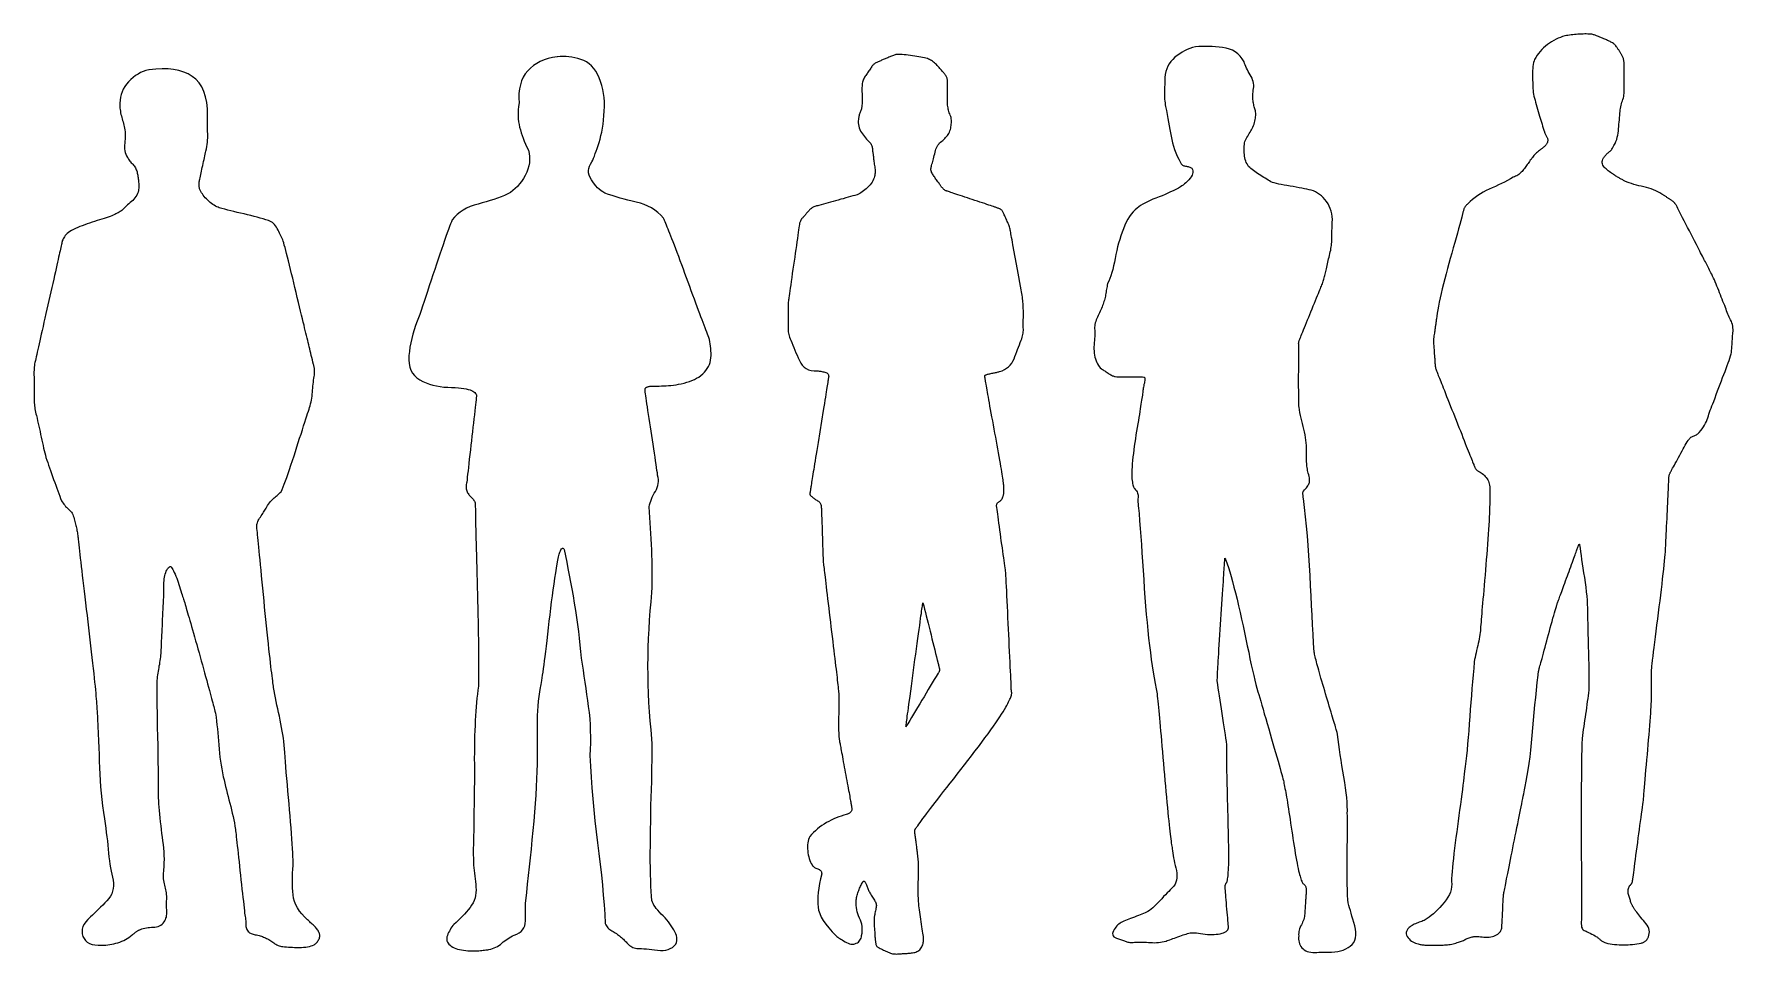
# Model space of a CAD drawing. Extents: x -1697 to 1668, y -860 to 962.
import ezdxf

# ---------------------------------------------------------------- set-up
doc = ezdxf.new("R2010")
doc.units = 0
doc.header["$LTSCALE"] = 20
doc.layers.add('_____1', color=7, linetype='CONTINUOUS')

msp = doc.modelspace()

# ---------------------------------------------------------------- linework, layer by layer
at = {"layer": '_____1', "color": 0, "linetype": 'CONTINUOUS', "flags": 128}
for points in [[(1386.7, 962.1), (1383.7, 962.2), (1380.7, 962.3), (1377.5, 962.4), (1374.3, 962.4), (1371.1, 962.3), (1367.8, 962.2), (1364.4, 962), (1361, 961.7), (1357.5, 961.5), (1354.2, 961.2), (1350.8, 960.8), (1347.6, 960.5), (1344.3, 960.1), (1341.2, 959.6), (1338.1, 959.2), (1335, 958.7), (1335, 958.7), (1335, 958.7), (1330.5, 957.3), (1326.1, 955.7), (1321.8, 953.9), (1317.5, 951.8), (1313.2, 949.5), (1308.9, 947), (1304.8, 944.2), (1300.6, 941.3), (1296.6, 938.1), (1292.8, 934.8), (1289.3, 931.3), (1286, 927.8), (1282.9, 924), (1280.1, 920.2), (1277.5, 916.1), (1275.2, 912), (1275.2, 912), (1275.2, 912), (1274.1, 908.9), (1273.1, 905.6), (1272.4, 902), (1271.8, 898.2), (1271.3, 894.2), (1271, 889.9), (1270.9, 885.4), (1271, 880.6), (1271.1, 875.8), (1271.2, 871.1), (1271.4, 866.6), (1271.5, 862.3), (1271.7, 858.2), (1271.8, 854.2), (1272, 850.4), (1272.1, 846.7), (1272.1, 846.7), (1272.1, 846.7), (1273, 843.2), (1273.9, 839.4), (1274.9, 835.5), (1276, 831.5), (1277.1, 827.2), (1278.4, 822.8), (1279.7, 818.3), (1281.1, 813.5), (1282.5, 808.8), (1283.8, 804.2), (1285.1, 799.8), (1286.4, 795.5), (1287.6, 791.4), (1288.7, 787.4), (1289.8, 783.6), (1290.8, 780), (1290.8, 780), (1290.8, 780), (1291, 779.3), (1291.2, 778.5), (1291.4, 777.8), (1291.6, 777.1), (1291.8, 776.4), (1292, 775.7), (1292.3, 775.1), (1292.5, 774.4), (1292.7, 773.7), (1292.9, 773), (1293.2, 772.3), (1293.4, 771.7), (1293.7, 771), (1293.9, 770.3), (1294.2, 769.6), (1294.5, 769), (1294.5, 769), (1294.5, 769), (1295, 767.6), (1295.6, 766.2), (1296.2, 764.8), (1296.8, 763.5), (1297.4, 762.2), (1298.1, 760.9), (1298.8, 759.6), (1299.5, 758.3), (1300.1, 757.1), (1300.6, 755.8), (1300.9, 754.5), (1301.1, 753.2), (1301.1, 751.8), (1301.1, 750.5), (1300.8, 749.1), (1300.4, 747.7), (1300.4, 747.7), (1300.4, 747.7), (1300, 746.6), (1299.5, 745.5), (1298.9, 744.4), (1298.3, 743.4), (1297.5, 742.4), (1296.7, 741.5), (1295.8, 740.6), (1294.8, 739.7), (1293.8, 738.9), (1292.7, 738), (1291.7, 737.2), (1290.7, 736.4), (1289.8, 735.6), (1288.8, 734.9), (1287.8, 734.1), (1286.9, 733.3), (1286.9, 733.3), (1286.9, 733.3), (1284.8, 731.8), (1282.8, 730.3), (1280.8, 728.6), (1279, 727), (1277.2, 725.3), (1275.5, 723.5), (1273.9, 721.7), (1272.4, 719.9), (1270.9, 718), (1269.5, 716.1), (1268, 714.1), (1266.5, 712.2), (1265.1, 710.1), (1263.6, 708.1), (1262.1, 706), (1260.7, 704), (1260.7, 704), (1260.7, 704), (1259.2, 701.8), (1257.8, 699.6), (1256.3, 697.6), (1254.8, 695.7), (1253.3, 693.8), (1251.8, 692), (1250.3, 690.3), (1248.7, 688.6), (1247.1, 687.1), (1245.4, 685.6), (1243.6, 684.2), (1241.7, 682.9), (1239.7, 681.7), (1237.5, 680.5), (1235.3, 679.5), (1232.9, 678.5), (1232.9, 678.5), (1232.9, 678.5), (1227.1, 675.3), (1221.2, 672.2), (1215.3, 669.2), (1209.3, 666.2), (1203.4, 663.3), (1197.4, 660.5), (1191.3, 657.7), (1185.2, 655), (1179.3, 652.2), (1173.5, 649.2), (1167.9, 645.9), (1162.5, 642.4), (1157.2, 638.7), (1152.2, 634.7), (1147.4, 630.5), (1142.8, 626), (1142.8, 626), (1142.8, 626), (1141.5, 624.9), (1140.3, 623.8), (1139.3, 622.7), (1138.3, 621.6), (1137.5, 620.5), (1136.8, 619.3), (1136.2, 618.2), (1135.7, 617.1), (1135.3, 616), (1134.9, 614.7), (1134.4, 613.4), (1134, 612.1), (1133.6, 610.7), (1133.2, 609.2), (1132.8, 607.6), (1132.4, 606), (1132.4, 606), (1132.4, 606), (1130.7, 599.5), (1128.9, 592.4), (1126.9, 584.8), (1124.7, 576.7), (1122.4, 568.1), (1119.8, 558.9), (1117, 549.2), (1114, 538.9), (1111, 528.4), (1108, 518), (1105.2, 507.7), (1102.4, 497.6), (1099.7, 487.5), (1097.2, 477.5), (1094.7, 467.6), (1092.3, 457.8), (1090.1, 448.4), (1088, 439.5), (1086.3, 431.1), (1084.7, 423.4), (1083.4, 416.2), (1082.3, 409.6), (1081.4, 403.5), (1080.8, 398.1), (1080.8, 398.1), (1080.8, 398.1), (1080.5, 396.3), (1080.3, 394.6), (1080, 392.8), (1079.8, 391.1), (1079.5, 389.3), (1079.3, 387.6), (1079, 385.8), (1078.8, 384.1), (1078.5, 382.3), (1078.3, 380.5), (1078, 378.8), (1077.8, 377.1), (1077.5, 375.3), (1077.3, 373.6), (1077, 371.9), (1076.8, 370.1), (1076.8, 370.1), (1076.8, 370.1), (1076.3, 367.2), (1075.8, 364.4), (1075.5, 361.6), (1075.2, 358.8), (1075.1, 356), (1075, 353.3), (1075.1, 350.7), (1075.2, 348), (1075.4, 345.4), (1075.6, 342.8), (1075.8, 340), (1076, 337.3), (1076.2, 334.4), (1076.4, 331.6), (1076.5, 328.7), (1076.7, 325.7), (1076.7, 325.7), (1076.7, 325.7), (1076.9, 323.7), (1077.1, 321.8), (1077.3, 319.8), (1077.4, 317.9), (1077.5, 315.9), (1077.6, 314), (1077.7, 312), (1077.8, 310.1), (1077.9, 308.1), (1078, 306.2), (1078.3, 304.3), (1078.6, 302.5), (1079, 300.7), (1079.5, 298.9), (1080.1, 297.1), (1080.8, 295.4), (1080.8, 295.4), (1080.8, 295.4), (1081.3, 294), (1081.9, 292.4), (1082.7, 290.6), (1083.5, 288.5), (1084.4, 286.1), (1085.5, 283.5), (1086.6, 280.7), (1087.9, 277.6), (1089.2, 274.1), (1090.8, 270.3), (1092.5, 266), (1094.3, 261.3), (1096.4, 256.1), (1098.6, 250.6), (1100.9, 244.6), (1103.5, 238.2), (1106.1, 231.6), (1108.8, 224.9), (1111.4, 218.1), (1114.2, 211.2), (1116.9, 204.3), (1119.7, 197.4), (1122.5, 190.3), (1125.3, 183.2), (1128.1, 176.2), (1130.7, 169.6), (1133.2, 163.2), (1135.6, 157.3), (1137.8, 151.6), (1139.9, 146.3), (1141.9, 141.4), (1143.7, 136.7), (1145.4, 132.4), (1147.1, 128.3), (1148.6, 124.5), (1150, 121), (1151.3, 117.7), (1152.4, 114.8), (1153.5, 112), (1154.5, 109.6), (1154.5, 109.6), (1154.5, 109.6), (1154.9, 108.5), (1155.3, 107.4), (1155.8, 106.3), (1156.2, 105.3), (1156.7, 104.3), (1157.1, 103.3), (1157.6, 102.4), (1158.1, 101.5), (1158.6, 100.6), (1159.2, 99.8), (1159.9, 99), (1160.7, 98.3), (1161.5, 97.6), (1162.5, 97), (1163.5, 96.5), (1164.6, 96), (1164.6, 96), (1164.6, 96), (1167, 94.8), (1169.3, 93.4), (1171.5, 91.8), (1173.6, 90.1), (1175.6, 88.2), (1177.5, 86.2), (1179.2, 84), (1180.9, 81.6), (1182.3, 79.2), (1183.6, 76.6), (1184.6, 74), (1185.4, 71.3), (1186, 68.6), (1186.4, 65.7), (1186.5, 62.8), (1186.4, 59.8), (1186.4, 59.8), (1186.4, 59.8), (1186.5, 56.9), (1186.5, 53.5), (1186.5, 49.8), (1186.5, 45.7), (1186.5, 41.2), (1186.4, 36.3), (1186.2, 31.1), (1186.1, 25.5), (1185.9, 19.4), (1185.6, 12.8), (1185.3, 5.7), (1184.9, -2), (1184.4, -10.2), (1183.8, -19), (1183.2, -28.3), (1182.5, -38.1), (1181.7, -48.2), (1181, -58.4), (1180.2, -68.5), (1179.4, -78.7), (1178.6, -88.9), (1177.7, -99.1), (1176.9, -109.4), (1176, -119.7), (1175.1, -129.7), (1174.3, -139.2), (1173.6, -148.2), (1172.8, -156.7), (1172.2, -164.7), (1171.5, -172.1), (1170.9, -179.1), (1170.4, -185.5), (1169.9, -191.5), (1169.4, -197.1), (1169, -202.4), (1168.6, -207.2), (1168.3, -211.7), (1168, -215.8), (1167.7, -219.5), (1167.5, -222.9), (1167.5, -222.9), (1167.5, -222.9), (1166.9, -227), (1166.2, -231.3), (1165.4, -235.6), (1164.5, -240), (1163.6, -244.5), (1162.6, -249), (1161.5, -253.7), (1160.3, -258.4), (1159.1, -263.1), (1158, -267.7), (1157.1, -272.2), (1156.3, -276.7), (1155.7, -281.1), (1155.2, -285.4), (1154.8, -289.6), (1154.5, -293.8), (1154.5, -293.8), (1154.5, -293.8), (1153.4, -307.1), (1152.3, -320.5), (1151.1, -334.1), (1150, -347.8), (1148.9, -361.6), (1147.8, -375.6), (1146.8, -389.6), (1145.7, -403.8), (1144.6, -417.8), (1143.5, -431.1), (1142.4, -443.8), (1141.3, -455.8), (1140.1, -467.2), (1138.9, -478), (1137.8, -488.1), (1136.5, -497.6), (1136.5, -497.6), (1136.5, -497.6), (1135.9, -503.6), (1135.1, -510.3), (1134.2, -517.6), (1133.2, -525.6), (1132.1, -534.2), (1130.9, -543.5), (1129.5, -553.3), (1128.1, -563.9), (1126.6, -574.7), (1125.1, -585.6), (1123.6, -596.4), (1122.2, -607.2), (1120.8, -618), (1119.4, -628.8), (1118.1, -639.6), (1116.8, -650.4), (1115.5, -660.9), (1114.4, -670.7), (1113.5, -679.9), (1112.6, -688.4), (1111.9, -696.3), (1111.3, -703.5), (1110.8, -710.1), (1110.4, -716.1), (1110.4, -716.1), (1110.4, -716.1), (1110.9, -721.3), (1110.8, -726.5), (1110, -731.8), (1108.5, -737), (1106.4, -742.2), (1103.6, -747.4), (1100.2, -752.7), (1096.1, -757.9), (1091.7, -762.9), (1087.3, -767.7), (1083.1, -772.1), (1078.8, -776.2), (1074.7, -780.1), (1070.6, -783.6), (1066.6, -786.8), (1062.6, -789.6), (1062.6, -789.6), (1062.6, -789.6), (1060.6, -790.9), (1058.5, -792), (1056.3, -793.1), (1054, -794.2), (1051.7, -795.2), (1049.2, -796.1), (1046.7, -797), (1044.2, -797.9), (1041.6, -798.7), (1039.2, -799.7), (1036.8, -800.7), (1034.5, -801.9), (1032.4, -803.1), (1030.3, -804.4), (1028.4, -805.8), (1026.5, -807.2), (1026.5, -807.2), (1026.5, -807.2), (1024.2, -809.8), (1022.5, -812.3), (1021.4, -814.9), (1020.8, -817.4), (1020.9, -820), (1021.5, -822.5), (1022.8, -825), (1024.6, -827.5), (1026.8, -829.9), (1029, -832.1), (1031.4, -834), (1033.8, -835.6), (1036.4, -837), (1039, -838.1), (1041.8, -838.9), (1044.6, -839.5), (1044.6, -839.5), (1044.6, -839.5), (1046.4, -840.1), (1048.2, -840.6), (1050, -841.1), (1051.9, -841.4), (1053.8, -841.7), (1055.8, -841.9), (1057.8, -842.1), (1059.9, -842.2), (1062, -842.2), (1064.1, -842.2), (1066.2, -842.3), (1068.3, -842.3), (1070.5, -842.3), (1072.7, -842.4), (1074.8, -842.4), (1077, -842.4), (1077, -842.4), (1077, -842.4), (1079.9, -842.5), (1082.8, -842.4), (1085.7, -842.4), (1088.5, -842.3), (1091.4, -842.2), (1094.2, -842.1), (1097, -841.9), (1099.7, -841.7), (1102.5, -841.4), (1105.3, -841), (1108.1, -840.6), (1110.9, -840.1), (1113.7, -839.4), (1116.5, -838.7), (1119.3, -838), (1122.1, -837.1), (1122.1, -837.1), (1122.1, -837.1), (1124.2, -836.4), (1126.3, -835.8), (1128.3, -835), (1130.3, -834.3), (1132.3, -833.5), (1134.2, -832.7), (1136, -831.8), (1137.9, -830.9), (1139.7, -830), (1141.5, -829.2), (1143.4, -828.4), (1145.3, -827.7), (1147.2, -827.1), (1149.2, -826.5), (1151.2, -826), (1153.2, -825.6), (1153.2, -825.6), (1153.2, -825.6), (1155, -825.4), (1157.1, -825.2), (1159.4, -825.2), (1162, -825.2), (1164.8, -825.3), (1167.9, -825.5), (1171.2, -825.8), (1174.8, -826.1), (1178.5, -826.3), (1181.9, -826.3), (1185.3, -826.2), (1188.5, -825.7), (1191.5, -825.1), (1194.4, -824.2), (1197.1, -823.1), (1199.7, -821.8), (1202.1, -820.3), (1204.1, -818.7), (1205.9, -816.9), (1207.4, -815), (1208.5, -812.9), (1209.4, -810.7), (1210, -808.3), (1210.3, -805.8), (1210.3, -805.8), (1210.3, -805.8), (1210.5, -802.3), (1210.7, -798.6), (1210.9, -794.8), (1211.1, -790.9), (1211.3, -786.9), (1211.5, -782.7), (1211.7, -778.4), (1211.9, -773.9), (1212.1, -769.5), (1212.3, -765.3), (1212.5, -761.2), (1212.7, -757.3), (1212.9, -753.6), (1213.1, -750), (1213.3, -746.6), (1213.5, -743.4), (1213.5, -743.4), (1213.5, -743.4), (1213.8, -741.9), (1214.1, -740.2), (1214.5, -738.1), (1214.9, -735.8), (1215.4, -733.2), (1216, -730.3), (1216.6, -727.2), (1217.2, -723.7), (1218, -719.9), (1218.8, -715.7), (1219.7, -710.9), (1220.8, -705.7), (1221.9, -700), (1223.1, -693.8), (1224.5, -687.1), (1225.9, -680), (1227.4, -672.6), (1228.9, -665), (1230.4, -657.4), (1232, -649.7), (1233.6, -641.8), (1235.2, -633.8), (1236.8, -625.7), (1238.5, -617.5), (1240.1, -609.5), (1241.7, -601.7), (1243.1, -594.3), (1244.6, -587.3), (1245.9, -580.5), (1247.2, -574.2), (1248.4, -568.1), (1249.6, -562.4), (1250.6, -557), (1251.7, -551.9), (1252.6, -547.1), (1253.5, -542.7), (1254.3, -538.5), (1255.1, -534.6), (1255.8, -531), (1256.5, -527.8), (1256.5, -527.8), (1256.5, -527.8), (1258.7, -517.4), (1260.7, -506.4), (1262.7, -494.8), (1264.5, -482.5), (1266.2, -469.5), (1267.8, -455.9), (1269.2, -441.7), (1270.5, -426.8), (1271.7, -411.6), (1273, -396.5), (1274.4, -381.5), (1275.8, -366.5), (1277.3, -351.7), (1278.8, -336.9), (1280.4, -322.3), (1282.1, -307.7), (1282.1, -307.7), (1282.1, -307.7), (1282.2, -306.5), (1282.3, -305.4), (1282.4, -304.3), (1282.5, -303.3), (1282.7, -302.3), (1282.8, -301.4), (1283, -300.4), (1283.1, -299.6), (1283.3, -298.7), (1283.5, -297.8), (1283.7, -296.9), (1283.9, -295.9), (1284.2, -294.9), (1284.4, -293.9), (1284.7, -292.8), (1285, -291.8), (1285, -291.8), (1285, -291.8), (1285.7, -289.2), (1286.6, -286.2), (1287.6, -282.6), (1288.6, -278.7), (1289.9, -274.2), (1291.2, -269.3), (1292.6, -264), (1294.2, -258.1), (1295.8, -252), (1297.5, -245.8), (1299.2, -239.6), (1300.9, -233.3), (1302.7, -226.9), (1304.4, -220.4), (1306.2, -213.9), (1308, -207.3), (1309.8, -200.9), (1311.5, -194.9), (1313, -189.3), (1314.5, -184.2), (1315.8, -179.6), (1317, -175.4), (1318.2, -171.6), (1319.2, -168.3), (1319.2, -168.3), (1319.2, -168.3), (1319.6, -167.1), (1320.1, -165.8), (1320.6, -164.3), (1321.2, -162.6), (1321.9, -160.8), (1322.7, -158.7), (1323.5, -156.4), (1324.4, -154), (1325.3, -151.3), (1326.4, -148.4), (1327.6, -145.2), (1328.8, -141.7), (1330.2, -138), (1331.6, -134), (1333.2, -129.7), (1334.9, -125.1), (1336.6, -120.4), (1338.3, -115.7), (1340, -111.1), (1341.6, -106.5), (1343.3, -101.9), (1345, -97.3), (1346.6, -92.7), (1348.3, -88.2), (1349.9, -83.8), (1351.4, -79.7), (1352.8, -75.9), (1354, -72.4), (1355.2, -69.2), (1356.3, -66.3), (1357.2, -63.7), (1358.1, -61.4), (1358.8, -59.3), (1359.5, -57.5), (1360.2, -55.8), (1360.7, -54.2), (1361.2, -52.9), (1361.7, -51.7), (1362, -50.8), (1362.3, -50), (1362.3, -50), (1362.3, -50), (1362.5, -49.6), (1362.6, -49.4), (1362.8, -49.1), (1362.9, -48.9), (1363, -48.6), (1363.2, -48.5), (1363.3, -48.3), (1363.4, -48.2), (1363.5, -48.1), (1363.6, -48.1), (1363.7, -48.2), (1363.8, -48.3), (1363.9, -48.5), (1364, -48.7), (1364.1, -49), (1364.3, -49.4), (1364.3, -49.4), (1364.3, -49.4), (1365.1, -56.1), (1366.1, -63.2), (1367.1, -70.7), (1368.2, -78.6), (1369.5, -86.9), (1370.8, -95.7), (1372.2, -104.9), (1373.7, -114.4), (1375.2, -124.1), (1376.4, -133.4), (1377.5, -142.3), (1378.4, -150.9), (1379, -159.2), (1379.5, -167.1), (1379.8, -174.7), (1379.9, -181.9), (1379.9, -181.9), (1379.9, -181.9), (1379.9, -186.8), (1380, -192.1), (1380.1, -198), (1380.3, -204.4), (1380.4, -211.4), (1380.6, -218.8), (1380.8, -226.8), (1381, -235.4), (1381.3, -244.1), (1381.5, -252.5), (1381.7, -260.8), (1381.9, -268.9), (1382, -276.7), (1382.2, -284.4), (1382.4, -291.8), (1382.5, -299.1), (1382.6, -305.9), (1382.7, -312.1), (1382.8, -317.7), (1382.8, -322.8), (1382.8, -327.2), (1382.8, -331), (1382.8, -334.3), (1382.7, -336.9), (1382.7, -336.9), (1382.7, -336.9), (1381.9, -342.5), (1381.2, -348.2), (1380.3, -354), (1379.5, -359.9), (1378.7, -365.9), (1377.8, -372), (1376.9, -378.2), (1376, -384.5), (1375.1, -390.7), (1374.2, -397), (1373.3, -403.1), (1372.4, -409.2), (1371.6, -415.2), (1370.7, -421.1), (1369.9, -426.9), (1369.1, -432.7), (1369.1, -432.7), (1369.1, -432.7), (1368.8, -443.3), (1368.5, -455), (1368.2, -467.5), (1368, -481), (1367.8, -495.4), (1367.7, -510.8), (1367.6, -527.1), (1367.5, -544.4), (1367.4, -562.1), (1367.4, -579.7), (1367.4, -597.3), (1367.4, -614.8), (1367.5, -632.3), (1367.5, -649.7), (1367.6, -667.1), (1367.7, -684.4), (1367.8, -701.2), (1367.9, -717), (1367.9, -731.9), (1368, -745.8), (1368, -758.8), (1367.9, -770.8), (1367.8, -781.8), (1367.7, -791.9), (1367.7, -791.9), (1367.7, -791.9), (1367.5, -796.3), (1367.5, -800.2), (1367.7, -803.6), (1368.3, -806.5), (1369.1, -808.9), (1370.1, -810.8), (1371.5, -812.2), (1373.1, -813.2), (1375, -813.9), (1377.1, -814.8), (1379.5, -815.9), (1382.1, -817.2), (1385, -818.7), (1388.2, -820.3), (1391.6, -822.1), (1395.3, -824), (1395.3, -824), (1395.3, -824), (1396.7, -824.8), (1398.1, -825.7), (1399.4, -826.6), (1400.6, -827.5), (1401.9, -828.5), (1403, -829.4), (1404.1, -830.4), (1405.2, -831.5), (1406.3, -832.5), (1407.4, -833.5), (1408.7, -834.3), (1410, -835.2), (1411.3, -835.9), (1412.8, -836.6), (1414.3, -837.2), (1415.9, -837.8), (1415.9, -837.8), (1415.9, -837.8), (1420.2, -838.7), (1424.6, -839.6), (1429, -840.2), (1433.4, -840.8), (1437.8, -841.2), (1442.3, -841.5), (1446.7, -841.7), (1451.2, -841.8), (1455.7, -841.7), (1460.2, -841.5), (1464.6, -841.2), (1469, -840.8), (1473.4, -840.3), (1477.8, -839.6), (1482.1, -838.8), (1486.4, -838), (1486.4, -838), (1486.4, -838), (1487.7, -837.7), (1488.9, -837.3), (1490.1, -836.9), (1491.2, -836.4), (1492.3, -835.8), (1493.3, -835.2), (1494.3, -834.5), (1495.2, -833.8), (1496.1, -833), (1496.9, -832.1), (1497.7, -831.2), (1498.3, -830.2), (1499, -829.2), (1499.5, -828.1), (1500, -826.9), (1500.4, -825.7), (1500.4, -825.7), (1500.4, -825.7), (1501.6, -822.3), (1502.3, -818.9), (1502.4, -815.6), (1502.1, -812.3), (1501.2, -809), (1499.9, -805.8), (1498, -802.7), (1495.6, -799.6), (1493.1, -796.5), (1490.6, -793.5), (1488.2, -790.6), (1485.8, -787.7), (1483.6, -784.9), (1481.5, -782.2), (1479.4, -779.5), (1477.4, -776.8), (1477.4, -776.8), (1477.4, -776.8), (1476.5, -775.7), (1475.6, -774.6), (1474.7, -773.4), (1473.9, -772.3), (1473.1, -771.1), (1472.3, -770), (1471.5, -768.8), (1470.7, -767.7), (1470, -766.5), (1469.3, -765.3), (1468.7, -764), (1468.1, -762.8), (1467.5, -761.5), (1466.9, -760.2), (1466.4, -758.9), (1465.9, -757.5), (1465.9, -757.5), (1465.9, -757.5), (1465.3, -755.6), (1464.7, -753.7), (1464.1, -751.7), (1463.5, -749.8), (1462.9, -747.8), (1462.3, -745.8), (1461.7, -743.8), (1461.1, -741.8), (1460.6, -739.8), (1460.3, -737.8), (1460.2, -735.8), (1460.2, -733.9), (1460.4, -732), (1460.9, -730.2), (1461.5, -728.3), (1462.3, -726.5), (1462.3, -726.5), (1462.3, -726.5), (1462.6, -726), (1462.9, -725.5), (1463.2, -725), (1463.6, -724.6), (1464, -724.1), (1464.3, -723.7), (1464.7, -723.3), (1465.1, -722.9), (1465.5, -722.5), (1465.9, -722.2), (1466.2, -721.7), (1466.6, -721.3), (1466.9, -720.8), (1467.2, -720.4), (1467.5, -719.9), (1467.8, -719.4), (1467.8, -719.4), (1467.8, -719.4), (1468, -718.8), (1468.3, -718.3), (1468.5, -717.7), (1468.7, -717.1), (1468.8, -716.4), (1469, -715.8), (1469.1, -715.1), (1469.2, -714.4), (1469.3, -713.6), (1469.4, -712.9), (1469.5, -712), (1469.6, -711.2), (1469.7, -710.3), (1469.8, -709.4), (1470, -708.4), (1470.1, -707.4), (1470.1, -707.4), (1470.1, -707.4), (1470.7, -703.2), (1471.3, -698.3), (1472, -692.9), (1472.8, -686.8), (1473.7, -680), (1474.7, -672.7), (1475.8, -664.7), (1476.9, -656.1), (1478.1, -647.3), (1479.3, -638.6), (1480.5, -630), (1481.6, -621.6), (1482.7, -613.3), (1483.8, -605.2), (1484.9, -597.2), (1485.9, -589.3), (1486.9, -581.9), (1487.8, -575.1), (1488.6, -569), (1489.3, -563.6), (1489.9, -558.9), (1490.5, -554.8), (1490.9, -551.4), (1491.2, -548.7), (1491.2, -548.7), (1491.2, -548.7), (1491.7, -542.9), (1492.2, -536.5), (1492.7, -529.4), (1493.4, -521.8), (1494.1, -513.6), (1494.8, -504.8), (1495.7, -495.3), (1496.6, -485.3), (1497.5, -475.1), (1498.4, -464.9), (1499.2, -455), (1500.1, -445.2), (1500.9, -435.5), (1501.7, -426), (1502.4, -416.7), (1503.2, -407.5), (1503.9, -398.7), (1504.5, -390.5), (1505, -383), (1505.5, -376.2), (1505.9, -370), (1506.2, -364.4), (1506.4, -359.5), (1506.6, -355.3), (1506.6, -355.3), (1506.6, -355.3), (1506.7, -351.1), (1506.7, -346.9), (1506.8, -342.6), (1506.8, -338.2), (1506.7, -333.7), (1506.7, -329.2), (1506.6, -324.6), (1506.5, -319.8), (1506.4, -315.1), (1506.3, -310.5), (1506.4, -306), (1506.6, -301.6), (1506.8, -297.3), (1507.1, -293.1), (1507.5, -289), (1507.9, -285), (1507.9, -285), (1507.9, -285), (1508.7, -277.9), (1509.6, -270.1), (1510.6, -261.6), (1511.8, -252.4), (1513, -242.4), (1514.3, -231.8), (1515.8, -220.4), (1517.4, -208.3), (1519, -195.9), (1520.5, -183.8), (1522, -172), (1523.5, -160.4), (1524.9, -149.1), (1526.2, -138), (1527.5, -127.2), (1528.7, -116.7), (1529.9, -106.7), (1530.9, -97.5), (1531.8, -89.1), (1532.6, -81.5), (1533.2, -74.7), (1533.7, -68.7), (1534.1, -63.5), (1534.4, -59.1), (1534.4, -59.1), (1534.4, -59.1), (1534.6, -55.5), (1534.8, -51.3), (1535, -46.5), (1535.2, -41.1), (1535.5, -35.1), (1535.8, -28.4), (1536.2, -21.2), (1536.5, -13.3), (1536.9, -5.3), (1537.3, 2.7), (1537.6, 10.5), (1538, 18.2), (1538.3, 25.7), (1538.7, 33.1), (1539, 40.4), (1539.4, 47.5), (1539.7, 54.2), (1540, 60.3), (1540.2, 65.8), (1540.4, 70.5), (1540.6, 74.7), (1540.8, 78.1), (1540.9, 81), (1541, 83.2), (1541, 83.2), (1541, 83.2), (1541.1, 84.3), (1541.2, 85.4), (1541.3, 86.5), (1541.5, 87.6), (1541.8, 88.7), (1542.1, 89.7), (1542.5, 90.7), (1542.9, 91.7), (1543.4, 92.7), (1543.8, 93.6), (1544.3, 94.6), (1544.8, 95.6), (1545.4, 96.6), (1545.9, 97.6), (1546.4, 98.6), (1547, 99.6), (1547, 99.6), (1547, 99.6), (1548.5, 102.4), (1550.1, 105.3), (1551.9, 108.5), (1553.8, 112), (1555.8, 115.6), (1557.9, 119.5), (1560.2, 123.7), (1562.6, 128), (1565, 132.4), (1567.3, 136.6), (1569.4, 140.5), (1571.5, 144.3), (1573.5, 147.8), (1575.4, 151.2), (1577.2, 154.3), (1578.9, 157.2), (1578.9, 157.2), (1578.9, 157.2), (1579.9, 158.8), (1581, 160.2), (1582.2, 161.5), (1583.4, 162.6), (1584.8, 163.6), (1586.2, 164.5), (1587.7, 165.2), (1589.3, 165.8), (1590.9, 166.4), (1592.5, 167.1), (1594, 167.8), (1595.5, 168.7), (1596.9, 169.7), (1598.3, 170.7), (1599.6, 171.9), (1600.9, 173.1), (1600.9, 173.1), (1600.9, 173.1), (1604, 176.8), (1606.9, 180.5), (1609.4, 184.1), (1611.7, 187.7), (1613.7, 191.4), (1615.5, 195), (1616.9, 198.6), (1618.1, 202.2), (1619.2, 205.8), (1620.4, 209.5), (1621.7, 213.4), (1623.1, 217.4), (1624.7, 221.5), (1626.3, 225.7), (1628.1, 230), (1629.9, 234.5), (1629.9, 234.5), (1629.9, 234.5), (1632.4, 241.5), (1634.9, 248.5), (1637.5, 255.3), (1640, 262), (1642.5, 268.7), (1645, 275.2), (1647.5, 281.7), (1649.9, 288), (1652.3, 294.2), (1654.6, 300.1), (1656.6, 305.6), (1658.5, 310.9), (1660.2, 315.8), (1661.8, 320.5), (1663.2, 324.8), (1664.4, 328.9), (1664.4, 328.9), (1664.4, 328.9), (1664.7, 331.3), (1665, 333.7), (1665.2, 336.2), (1665.5, 338.7), (1665.7, 341.3), (1665.9, 343.9), (1666.1, 346.6), (1666.3, 349.3), (1666.5, 352), (1666.6, 354.7), (1666.8, 357.4), (1667, 360), (1667.2, 362.6), (1667.3, 365.1), (1667.5, 367.7), (1667.7, 370.2), (1667.7, 370.2), (1667.7, 370.2), (1668, 373.7), (1668, 377.1), (1667.8, 380.5), (1667.4, 383.8), (1666.8, 386.9), (1665.9, 390), (1664.7, 393), (1663.3, 395.9), (1661.9, 398.8), (1660.5, 401.7), (1659.1, 404.7), (1657.8, 407.7), (1656.6, 410.8), (1655.4, 414), (1654.2, 417.2), (1653.2, 420.5), (1653.2, 420.5), (1653.2, 420.5), (1651.5, 424.5), (1649.8, 428.6), (1648.1, 432.7), (1646.5, 436.9), (1644.8, 441.2), (1643.1, 445.5), (1641.4, 449.8), (1639.7, 454.3), (1638, 458.7), (1636.3, 463), (1634.6, 467.1), (1632.9, 471.2), (1631.1, 475.2), (1629.4, 479), (1627.6, 482.8), (1625.8, 486.4), (1625.8, 486.4), (1625.8, 486.4), (1624.4, 489.3), (1622.9, 492.1), (1621.5, 494.9), (1620.1, 497.6), (1618.7, 500.3), (1617.3, 503), (1616, 505.6), (1614.6, 508.2), (1613.3, 510.8), (1611.8, 513.6), (1610.4, 516.4), (1608.8, 519.4), (1607.3, 522.5), (1605.6, 525.7), (1603.9, 529), (1602.2, 532.5), (1602.2, 532.5), (1602.2, 532.5), (1598.8, 539.1), (1595.4, 545.7), (1591.9, 552.4), (1588.5, 559), (1585.1, 565.7), (1581.6, 572.4), (1578.2, 579.2), (1574.7, 585.9), (1571.4, 592.4), (1568.3, 598.4), (1565.5, 603.8), (1563, 608.6), (1560.8, 612.9), (1558.9, 616.7), (1557.2, 619.9), (1555.8, 622.6), (1555.8, 622.6), (1555.8, 622.6), (1555.3, 623.5), (1554.8, 624.4), (1554.2, 625.2), (1553.6, 626), (1553.1, 626.7), (1552.5, 627.4), (1551.9, 628.1), (1551.3, 628.7), (1550.6, 629.2), (1549.9, 629.8), (1549.2, 630.4), (1548.4, 631.1), (1547.5, 631.7), (1546.7, 632.4), (1545.7, 633), (1544.7, 633.7), (1544.7, 633.7), (1544.7, 633.7), (1543.7, 634.4), (1542.6, 635.1), (1541.6, 635.8), (1540.5, 636.6), (1539.4, 637.3), (1538.3, 638.1), (1537.2, 638.8), (1536.1, 639.6), (1534.9, 640.3), (1533.8, 641.1), (1532.7, 641.8), (1531.6, 642.6), (1530.5, 643.3), (1529.4, 644), (1528.3, 644.7), (1527.3, 645.4), (1527.3, 645.4), (1527.3, 645.4), (1523.3, 647.8), (1519.1, 650), (1514.9, 652), (1510.5, 653.9), (1505.9, 655.6), (1501.2, 657.1), (1496.4, 658.4), (1491.4, 659.6), (1486.4, 660.7), (1481.5, 661.9), (1476.7, 663.2), (1471.9, 664.5), (1467.3, 666), (1462.7, 667.6), (1458.3, 669.2), (1453.9, 671), (1453.9, 671), (1453.9, 671), (1452.5, 671.7), (1451.1, 672.5), (1449.7, 673.2), (1448.3, 674), (1446.8, 674.8), (1445.4, 675.6), (1443.9, 676.4), (1442.5, 677.3), (1441, 678.2), (1439.4, 679.1), (1437.9, 680), (1436.3, 681), (1434.7, 682), (1433.1, 683), (1431.5, 684.1), (1429.8, 685.2), (1429.8, 685.2), (1429.8, 685.2), (1427.5, 686.7), (1425.2, 688.2), (1423, 689.8), (1420.9, 691.5), (1418.8, 693.2), (1416.8, 695), (1414.8, 696.8), (1413, 698.7), (1411.3, 700.7), (1410.1, 702.7), (1409.4, 704.9), (1409, 707.1), (1409.1, 709.5), (1409.6, 712), (1410.5, 714.5), (1411.8, 717.1), (1411.8, 717.1), (1411.8, 717.1), (1412.8, 718.6), (1413.7, 720), (1414.8, 721.3), (1415.9, 722.6), (1417, 723.9), (1418.3, 725), (1419.6, 726.2), (1420.9, 727.2), (1422.3, 728.3), (1423.6, 729.4), (1424.9, 730.6), (1426, 731.8), (1427.1, 733.1), (1428.1, 734.5), (1429.1, 735.9), (1430, 737.4), (1430, 737.4), (1430, 737.4), (1432.3, 741.4), (1434.4, 745.3), (1436.1, 749.4), (1437.7, 753.5), (1438.9, 757.7), (1439.9, 761.9), (1440.7, 766.2), (1441.2, 770.5), (1441.5, 774.8), (1441.9, 779.2), (1442.2, 783.6), (1442.6, 787.9), (1443, 792.3), (1443.4, 796.7), (1443.7, 801.1), (1444.1, 805.4), (1444.1, 805.4), (1444.1, 805.4), (1444.4, 808.7), (1444.8, 811.9), (1445.2, 815), (1445.8, 818.1), (1446.5, 821.1), (1447.3, 824.1), (1448.1, 827.1), (1449.1, 829.9), (1450, 832.8), (1450.9, 835.7), (1451.5, 838.7), (1452, 841.7), (1452.4, 844.8), (1452.6, 847.9), (1452.7, 851.1), (1452.6, 854.4), (1452.6, 854.4), (1452.6, 854.4), (1452.6, 856.6), (1452.6, 859), (1452.6, 861.3), (1452.6, 863.7), (1452.6, 866.2), (1452.6, 868.6), (1452.6, 871.1), (1452.6, 873.7), (1452.6, 876.2), (1452.6, 878.7), (1452.6, 881.2), (1452.6, 883.7), (1452.6, 886.1), (1452.6, 888.5), (1452.6, 890.8), (1452.6, 893.2), (1452.6, 893.2), (1452.6, 893.2), (1452.6, 895.4), (1452.6, 897.6), (1452.6, 899.6), (1452.5, 901.5), (1452.4, 903.3), (1452.3, 904.9), (1452.2, 906.5), (1452.1, 907.9), (1451.9, 909.3), (1451.7, 910.7), (1451.3, 912.1), (1450.9, 913.5), (1450.4, 914.9), (1449.8, 916.4), (1449.1, 917.8), (1448.4, 919.3), (1448.4, 919.3), (1448.4, 919.3), (1447.8, 920.4), (1447.2, 921.6), (1446.5, 922.7), (1445.9, 923.9), (1445.2, 925), (1444.5, 926.1), (1443.8, 927.3), (1443.1, 928.5), (1442.4, 929.6), (1441.6, 930.8), (1440.9, 931.9), (1440.2, 933), (1439.4, 934.1), (1438.6, 935.1), (1437.9, 936.2), (1437.1, 937.2), (1437.1, 937.2), (1437.1, 937.2), (1436, 938.6), (1434.9, 940), (1433.7, 941.2), (1432.4, 942.4), (1431.1, 943.5), (1429.6, 944.6), (1428.1, 945.5), (1426.4, 946.4), (1424.8, 947.2), (1423.1, 948), (1421.3, 948.8), (1419.6, 949.6), (1417.8, 950.5), (1416, 951.3), (1414.2, 952.1), (1412.3, 952.9), (1412.3, 952.9), (1412.3, 952.9), (1410.8, 953.5), (1409.3, 954.1), (1407.8, 954.8), (1406.2, 955.4), (1404.6, 956.1), (1403, 956.7), (1401.4, 957.4), (1399.7, 958.1), (1398, 958.8), (1396.4, 959.4), (1394.8, 959.9), (1393.2, 960.5), (1391.7, 960.9), (1390.2, 961.3), (1388.7, 961.7), (1387.3, 962), (1387.3, 962), (1386.7, 962.1), (1386.7, 962.1), (1386.7, 962.1)], [(-660.7, 917.1), (-669.8, 915.7), (-678.3, 913.7), (-686.4, 911.1), (-693.9, 908), (-700.9, 904.2), (-707.4, 899.9), (-713.4, 894.9), (-718.8, 889.4), (-723.6, 883.3), (-727.6, 876.7), (-730.9, 869.5), (-733.4, 861.8), (-735.2, 853.6), (-736.2, 844.8), (-736.4, 835.5), (-735.9, 825.7), (-735.9, 825.7), (-735.9, 825.7), (-736.8, 819), (-737.4, 812.4), (-737.8, 806.1), (-737.8, 800), (-737.5, 794), (-736.9, 788.3), (-736, 782.8), (-734.9, 777.5), (-733.4, 772.2), (-731.8, 766.8), (-729.9, 761.3), (-727.8, 755.7), (-725.6, 750), (-723.1, 744.2), (-720.4, 738.2), (-717.5, 732.1), (-717.5, 732.1), (-717.5, 732.1), (-716, 725.9), (-715.2, 719.6), (-715, 713.4), (-715.4, 707.1), (-716.5, 700.9), (-718.3, 694.6), (-720.7, 688.4), (-723.7, 682.1), (-727.1, 676.1), (-730.9, 670.5), (-734.8, 665.3), (-739, 660.5), (-743.5, 656.2), (-748.2, 652.2), (-753.1, 648.7), (-758.3, 645.6), (-758.3, 645.6), (-758.3, 645.6), (-764.9, 642.7), (-771.6, 640), (-778.6, 637.3), (-785.8, 634.8), (-793.3, 632.3), (-801, 630), (-808.9, 627.7), (-817.1, 625.5), (-825.1, 623.2), (-832.7, 620.4), (-839.8, 617.1), (-846.4, 613.4), (-852.6, 609.3), (-858.3, 604.6), (-863.5, 599.6), (-868.3, 594), (-868.3, 594), (-868.3, 594), (-869.9, 590.4), (-871.6, 586.1), (-873.6, 581), (-875.8, 575.2), (-878.2, 568.7), (-880.7, 561.5), (-883.5, 553.5), (-886.5, 544.8), (-889.7, 535.7), (-892.9, 526.2), (-896.2, 516.5), (-899.5, 506.4), (-902.9, 496.1), (-906.4, 485.5), (-910, 474.7), (-913.7, 463.5), (-917.3, 452.5), (-920.7, 442.2), (-923.9, 432.5), (-927, 423.4), (-929.9, 414.9), (-932.6, 407.1), (-935.1, 399.9), (-937.4, 393.3), (-937.4, 393.3), (-937.4, 393.3), (-940.7, 384.7), (-943.6, 376.2), (-946.2, 367.7), (-948.4, 359.2), (-950.3, 350.7), (-951.9, 342.2), (-953.1, 333.7), (-954, 325.3), (-954.4, 317.1), (-953.8, 309.6), (-952.4, 302.7), (-950.2, 296.4), (-947.1, 290.8), (-943.1, 285.7), (-938.3, 281.3), (-932.6, 277.5), (-926.4, 274.3), (-920, 271.4), (-913.3, 268.9), (-906.5, 266.9), (-899.4, 265.2), (-892.1, 264), (-884.6, 263.1), (-876.9, 262.7), (-869.4, 262.5), (-862.4, 262.1), (-856, 261.6), (-850.3, 261), (-845.1, 260.2), (-840.5, 259.4), (-836.5, 258.5), (-833, 257.4), (-830.1, 256.2), (-827.5, 255), (-825.3, 253.6), (-823.6, 252.1), (-822.2, 250.5), (-821.1, 248.7), (-820.5, 246.9), (-820.3, 244.9), (-820.3, 244.9), (-820.3, 244.9), (-820.6, 241.8), (-821.1, 238), (-821.6, 233.4), (-822.2, 228.2), (-822.8, 222.3), (-823.6, 215.7), (-824.4, 208.3), (-825.3, 200.3), (-826.2, 191.9), (-827.2, 183.4), (-828.2, 174.7), (-829.2, 165.9), (-830.2, 156.9), (-831.2, 147.9), (-832.3, 138.7), (-833.3, 129.3), (-834.4, 120.2), (-835.3, 111.8), (-836.2, 104.1), (-837, 96.9), (-837.7, 90.5), (-838.4, 84.7), (-839, 79.5), (-839.5, 75), (-839.5, 75), (-839.5, 75), (-840.1, 72.6), (-840.6, 70.2), (-840.8, 67.9), (-840.9, 65.7), (-840.8, 63.6), (-840.6, 61.5), (-840.1, 59.5), (-839.4, 57.5), (-838.6, 55.7), (-837.7, 53.9), (-836.8, 52.2), (-835.7, 50.5), (-834.5, 48.9), (-833.2, 47.4), (-831.7, 45.9), (-830.2, 44.5), (-828.8, 43.1), (-827.4, 41.7), (-826.2, 40.2), (-825.2, 38.7), (-824.3, 37.1), (-823.6, 35.5), (-823, 33.9), (-822.6, 32.1), (-822.6, 32.1), (-822.6, 32.1), (-822.6, 29.2), (-822.6, 25.8), (-822.5, 22), (-822.4, 17.6), (-822.4, 12.8), (-822.3, 7.5), (-822.2, 1.7), (-822, -4.6), (-821.9, -11.5), (-821.7, -19.2), (-821.5, -27.7), (-821.2, -37), (-821, -47), (-820.7, -57.8), (-820.4, -69.4), (-820, -81.8), (-819.7, -94.6), (-819.3, -107.6), (-819, -120.6), (-818.7, -133.8), (-818.3, -147.1), (-818, -160.5), (-817.7, -174.1), (-817.4, -187.7), (-817.1, -201.1), (-816.9, -213.8), (-816.7, -225.9), (-816.5, -237.4), (-816.4, -248.2), (-816.3, -258.4), (-816.2, -268), (-816.2, -276.9), (-816.1, -285.3), (-816.2, -293.1), (-816.2, -300.5), (-816.2, -307.3), (-816.3, -313.6), (-816.3, -319.4), (-816.4, -324.7), (-816.5, -329.5), (-816.5, -329.5), (-816.5, -329.5), (-817.5, -337), (-818.5, -344.9), (-819.3, -353), (-820.1, -361.4), (-820.9, -370), (-821.5, -379), (-822.1, -388.1), (-822.7, -397.6), (-823.1, -407.4), (-823.5, -417.4), (-823.9, -427.8), (-824.1, -438.5), (-824.3, -449.5), (-824.4, -460.8), (-824.5, -472.4), (-824.4, -484.4), (-824.4, -496.4), (-824.4, -508.2), (-824.4, -519.9), (-824.5, -531.4), (-824.7, -542.7), (-824.8, -553.9), (-825.1, -564.9), (-825.3, -575.7), (-825.3, -575.7), (-825.3, -575.7), (-825.3, -583.1), (-825.4, -590.4), (-825.5, -597.5), (-825.6, -604.5), (-825.7, -611.3), (-825.8, -618), (-826, -624.5), (-826.2, -630.9), (-826.3, -637.2), (-826.4, -643.7), (-826.5, -650.1), (-826.5, -656.7), (-826.5, -663.3), (-826.4, -670), (-826.2, -676.8), (-826.1, -683.6), (-826.1, -683.6), (-826.1, -683.6), (-825.4, -689), (-824.7, -694.4), (-824, -699.8), (-823.4, -705.3), (-822.8, -710.8), (-822.2, -716.3), (-821.7, -721.8), (-821.2, -727.4), (-820.9, -732.9), (-821.2, -738.3), (-821.9, -743.6), (-823.1, -748.7), (-824.9, -753.6), (-827.1, -758.4), (-829.8, -763.1), (-833, -767.6), (-836.6, -772.1), (-840.2, -776.4), (-844, -780.7), (-848, -784.9), (-852.1, -789), (-856.3, -793.1), (-860.6, -797.1), (-865.1, -801), (-865.1, -801), (-865.1, -801), (-867.2, -803.5), (-869.1, -806.2), (-870.8, -808.8), (-872.5, -811.6), (-874, -814.3), (-875.4, -817.2), (-876.7, -820), (-877.8, -822.9), (-878.7, -825.8), (-879.1, -828.6), (-879.1, -831.2), (-878.7, -833.7), (-877.8, -836.1), (-876.5, -838.3), (-874.7, -840.5), (-872.6, -842.5), (-870.1, -844.3), (-867.3, -846), (-864.3, -847.5), (-861.1, -848.8), (-857.6, -850), (-853.9, -850.9), (-849.9, -851.7), (-845.8, -852.3), (-841.5, -852.8), (-837.4, -853.2), (-833.4, -853.4), (-829.6, -853.6), (-825.9, -853.7), (-822.3, -853.6), (-818.9, -853.5), (-815.6, -853.3), (-812.4, -853), (-809.5, -852.7), (-806.7, -852.4), (-804.1, -852.1), (-801.7, -851.8), (-799.5, -851.5), (-797.5, -851.2), (-795.7, -850.9), (-795.7, -850.9), (-795.7, -850.9), (-792.1, -850.1), (-788.6, -849.1), (-785.2, -847.8), (-781.9, -846.4), (-778.8, -844.7), (-775.7, -842.8), (-772.8, -840.6), (-770, -838.3), (-767.2, -835.9), (-764.3, -833.6), (-761.4, -831.4), (-758.3, -829.4), (-755.3, -827.5), (-752.1, -825.7), (-748.9, -824), (-745.6, -822.4), (-745.6, -822.4), (-745.6, -822.4), (-740.3, -820.5), (-735.8, -818.1), (-731.9, -815.2), (-728.8, -811.9), (-726.4, -808.2), (-724.6, -804), (-723.6, -799.3), (-723.3, -794.2), (-723.3, -789), (-723.3, -783.8), (-723.3, -778.7), (-723.2, -773.7), (-723.1, -768.7), (-723, -763.9), (-722.9, -759.1), (-722.7, -754.5), (-722.7, -754.5), (-722.7, -754.5), (-720.8, -738.1), (-718.9, -721.4), (-717, -704.5), (-715.1, -687.2), (-713.3, -669.6), (-711.5, -651.8), (-709.7, -633.6), (-707.9, -615.1), (-706.2, -596.8), (-704.7, -579), (-703.3, -561.7), (-702.2, -545), (-701.3, -528.8), (-700.5, -513.1), (-700, -498), (-699.6, -483.4), (-699.6, -483.4), (-699.6, -483.4), (-699.5, -474.1), (-699.5, -464.6), (-699.5, -455.2), (-699.5, -445.6), (-699.5, -436.1), (-699.5, -426.5), (-699.6, -416.8), (-699.7, -407.1), (-699.7, -397.4), (-699.4, -387.7), (-698.9, -378.2), (-698.2, -368.7), (-697.3, -359.3), (-696.2, -350), (-694.8, -340.8), (-693.2, -331.7), (-693.2, -331.7), (-693.2, -331.7), (-692.7, -329.1), (-692.1, -325.9), (-691.4, -322.1), (-690.7, -317.8), (-690, -312.9), (-689.2, -307.4), (-688.3, -301.3), (-687.4, -294.6), (-686.5, -287.3), (-685.4, -279.2), (-684.3, -270.3), (-683.1, -260.5), (-681.8, -250), (-680.5, -238.7), (-679.1, -226.6), (-677.6, -213.7), (-676, -200.6), (-674.5, -187.7), (-672.9, -175), (-671.4, -162.6), (-669.8, -150.5), (-668.2, -138.6), (-666.6, -127), (-665, -115.6), (-663.4, -104.9), (-661.9, -95.4), (-660.4, -86.9), (-659, -79.5), (-657.6, -73.3), (-656.4, -68.2), (-655.1, -64.2), (-654, -61.3), (-652.9, -59.2), (-651.8, -57.6), (-650.8, -56.6), (-649.9, -56), (-649, -56), (-648.2, -56.5), (-647.4, -57.4), (-646.7, -58.9), (-646.7, -58.9), (-646.7, -58.9), (-644.1, -71.2), (-641.6, -83.7), (-639.1, -96.5), (-636.6, -109.6), (-634.1, -123), (-631.6, -136.7), (-629.1, -150.7), (-626.6, -164.9), (-624.2, -179.2), (-622, -193.3), (-620.1, -207.2), (-618.3, -221), (-616.7, -234.5), (-615.3, -247.8), (-614.2, -260.9), (-613.2, -273.8), (-613.2, -273.8), (-613.2, -273.8), (-611.2, -285.7), (-609.3, -297.7), (-607.4, -309.6), (-605.6, -321.6), (-603.8, -333.6), (-602.1, -345.6), (-600.4, -357.6), (-598.8, -369.6), (-597.3, -381.7), (-596.1, -393.7), (-595.3, -405.8), (-594.8, -417.9), (-594.5, -429.9), (-594.6, -442), (-595, -454.2), (-595.7, -466.3), (-595.7, -466.3), (-595.7, -466.3), (-594.7, -487.8), (-593.4, -509.4), (-591.8, -530.9), (-590.1, -552.6), (-588, -574.2), (-585.8, -595.9), (-583.2, -617.7), (-580.5, -639.5), (-577.7, -661), (-575.2, -682.2), (-572.9, -702.9), (-570.9, -723.1), (-569.1, -742.9), (-567.6, -762.2), (-566.3, -781.1), (-565.3, -799.5), (-565.3, -799.5), (-565.3, -799.5), (-564.2, -801.9), (-563, -804.1), (-561.6, -806.1), (-560, -808), (-558.3, -809.8), (-556.4, -811.4), (-554.3, -812.8), (-552, -814.1), (-549.7, -815.3), (-547.5, -816.6), (-545.3, -818), (-543.2, -819.4), (-541.1, -820.9), (-539.1, -822.4), (-537.1, -824), (-535.2, -825.7), (-535.2, -825.7), (-535.2, -825.7), (-533.3, -827.3), (-531.3, -828.9), (-529.4, -830.6), (-527.6, -832.3), (-525.8, -834), (-524, -835.8), (-522.2, -837.7), (-520.5, -839.6), (-518.7, -841.4), (-516.9, -843), (-514.8, -844.4), (-512.7, -845.6), (-510.5, -846.7), (-508.1, -847.6), (-505.6, -848.2), (-503, -848.7), (-503, -848.7), (-503, -848.7), (-498.5, -848.8), (-493.7, -849.1), (-488.8, -849.4), (-483.7, -849.8), (-478.5, -850.2), (-473, -850.8), (-467.4, -851.5), (-461.7, -852.3), (-456, -852.8), (-450.6, -852.8), (-445.6, -852.1), (-440.8, -850.9), (-436.4, -849.1), (-432.4, -846.7), (-428.6, -843.7), (-425.2, -840.1), (-425.2, -840.1), (-425.2, -840.1), (-424.1, -837), (-423.5, -833.8), (-423.3, -830.4), (-423.6, -826.9), (-424.4, -823.4), (-425.6, -819.6), (-427.2, -815.8), (-429.4, -811.9), (-431.8, -807.9), (-434.4, -803.9), (-437.3, -800), (-440.3, -796.1), (-443.5, -792.2), (-446.9, -788.3), (-450.5, -784.4), (-454.3, -780.6), (-458, -776.8), (-461.3, -773.2), (-464.2, -769.6), (-466.7, -766.2), (-468.8, -763), (-470.6, -759.8), (-471.9, -756.8), (-472.9, -753.9), (-472.9, -753.9), (-472.9, -753.9), (-473.6, -745.4), (-474.3, -736), (-474.8, -725.7), (-475.3, -714.4), (-475.6, -702.2), (-475.8, -689.1), (-476, -675), (-476, -660), (-475.9, -644.5), (-475.8, -628.9), (-475.6, -613.2), (-475.3, -597.5), (-475, -581.7), (-474.7, -565.8), (-474.3, -549.8), (-473.8, -533.7), (-473.3, -518.1), (-473, -503.3), (-472.7, -489.5), (-472.5, -476.6), (-472.4, -464.5), (-472.4, -453.4), (-472.5, -443.2), (-472.7, -433.9), (-472.7, -433.9), (-472.7, -433.9), (-474.6, -416), (-476.2, -397.9), (-477.6, -379.9), (-478.7, -361.8), (-479.6, -343.7), (-480.2, -325.6), (-480.5, -307.4), (-480.6, -289.1), (-480.4, -270.9), (-480, -252.7), (-479.4, -234.6), (-478.6, -216.4), (-477.5, -198.3), (-476.2, -180.2), (-474.6, -162.1), (-472.8, -144.1), (-472.8, -144.1), (-472.8, -144.1), (-472.5, -133.6), (-472.3, -123.1), (-472.1, -112.5), (-472.1, -101.9), (-472.2, -91.3), (-472.4, -80.6), (-472.7, -69.9), (-473.1, -59.2), (-473.6, -48.5), (-474.2, -37.8), (-474.8, -27.2), (-475.4, -16.5), (-476.1, -5.9), (-476.8, 4.7), (-477.6, 15.3), (-478.5, 25.8), (-478.5, 25.8), (-478.5, 25.8), (-477.6, 29.7), (-476.5, 33.6), (-475.2, 37.4), (-473.7, 41.3), (-472.1, 45.1), (-470.2, 48.9), (-468.2, 52.7), (-465.9, 56.5), (-463.8, 60.3), (-462.2, 64.1), (-461, 68), (-460.2, 72), (-459.9, 76), (-460, 80.1), (-460.6, 84.2), (-461.6, 88.4), (-461.6, 88.4), (-461.6, 88.4), (-462.1, 92.9), (-462.8, 98), (-463.6, 103.6), (-464.5, 109.9), (-465.5, 116.8), (-466.5, 124.2), (-467.7, 132.2), (-469, 140.9), (-470.4, 149.7), (-471.7, 158.5), (-473, 167.1), (-474.3, 175.7), (-475.6, 184.1), (-476.9, 192.4), (-478.2, 200.6), (-479.5, 208.7), (-480.7, 216.5), (-481.8, 223.6), (-482.8, 230.1), (-483.6, 236), (-484.4, 241.3), (-485.1, 245.9), (-485.7, 249.9), (-486.1, 253.3), (-486.1, 253.3), (-486.1, 253.3), (-486.3, 254.7), (-486.3, 255.9), (-486.3, 257.1), (-486.3, 258.2), (-486.1, 259.1), (-485.9, 260), (-485.5, 260.7), (-485.2, 261.4), (-484.7, 261.9), (-484, 262.5), (-483.2, 262.9), (-482.2, 263.4), (-481.1, 263.7), (-479.8, 264.1), (-478.4, 264.4), (-476.8, 264.6), (-476.8, 264.6), (-476.8, 264.6), (-473.6, 264.7), (-470.1, 264.7), (-466.4, 264.8), (-462.5, 265), (-458.4, 265.1), (-454.1, 265.3), (-449.6, 265.5), (-444.9, 265.7), (-440.1, 266), (-435.2, 266.4), (-430.2, 267), (-425.1, 267.8), (-419.9, 268.7), (-414.7, 269.8), (-409.3, 271.1), (-403.9, 272.5), (-398.6, 274.1), (-393.6, 275.9), (-388.8, 278), (-384.3, 280.4), (-380, 283), (-376, 285.9), (-372.3, 289), (-368.9, 292.4), (-365.8, 296), (-363.1, 299.7), (-360.8, 303.6), (-359, 307.7), (-357.5, 311.9), (-356.5, 316.3), (-355.9, 320.9), (-355.7, 325.6), (-355.8, 330.4), (-356, 335), (-356.3, 339.6), (-356.8, 344.1), (-357.5, 348.5), (-358.2, 352.8), (-359.1, 357), (-360.1, 361.2), (-360.1, 361.2), (-360.1, 361.2), (-361.4, 364.5), (-362.8, 368), (-364.3, 371.9), (-365.9, 376.1), (-367.6, 380.7), (-369.4, 385.5), (-371.4, 390.7), (-373.5, 396.2), (-375.7, 402.1), (-378, 408.3), (-380.5, 414.9), (-383.1, 421.9), (-385.8, 429.3), (-388.7, 437.1), (-391.7, 445.2), (-394.8, 453.8), (-398, 462.5), (-401.2, 471.1), (-404.4, 479.7), (-407.5, 488.2), (-410.6, 496.6), (-413.7, 505), (-416.8, 513.3), (-419.8, 521.5), (-422.8, 529.4), (-425.6, 536.9), (-428.3, 543.9), (-430.7, 550.4), (-433.1, 556.5), (-435.2, 562.1), (-437.2, 567.2), (-439.1, 571.8), (-440.8, 576.1), (-442.4, 580), (-443.8, 583.7), (-445.2, 587), (-446.5, 590), (-447.6, 592.8), (-448.7, 595.2), (-449.6, 597.4), (-449.6, 597.4), (-449.6, 597.4), (-455, 603.3), (-460.8, 608.8), (-467, 613.6), (-473.6, 617.9), (-480.6, 621.6), (-487.9, 624.8), (-495.7, 627.4), (-503.8, 629.5), (-512, 631.3), (-520.2, 633.2), (-528.1, 635.3), (-536, 637.5), (-543.8, 639.8), (-551.4, 642.2), (-558.9, 644.7), (-566.2, 647.4), (-566.2, 647.4), (-566.2, 647.4), (-569.9, 649.5), (-573.5, 652), (-577, 654.8), (-580.4, 657.9), (-583.7, 661.4), (-586.8, 665.2), (-589.9, 669.3), (-592.8, 673.8), (-595.4, 678.3), (-597.1, 682.9), (-598.1, 687.3), (-598.3, 691.8), (-597.8, 696.1), (-596.5, 700.4), (-594.4, 704.7), (-591.6, 708.9), (-591.6, 708.9), (-591.6, 708.9), (-590, 712.5), (-588.4, 716.4), (-586.7, 720.7), (-584.9, 725.4), (-583.1, 730.4), (-581.2, 735.8), (-579.3, 741.5), (-577.3, 747.6), (-575.4, 754.1), (-573.7, 761), (-572.1, 768.2), (-570.8, 775.7), (-569.6, 783.7), (-568.6, 792), (-567.8, 800.7), (-567.2, 809.7), (-566.9, 818.8), (-567, 827.7), (-567.6, 836.3), (-568.6, 844.6), (-570.1, 852.7), (-572, 860.6), (-574.4, 868.2), (-577.2, 875.6), (-580.4, 882.5), (-584.1, 888.7), (-588, 894.3), (-592.4, 899.2), (-597.1, 903.4), (-602.2, 906.9), (-607.7, 909.8), (-613.5, 912), (-619.5, 913.7), (-625.5, 915.1), (-631.3, 916.2), (-637.2, 917), (-642.9, 917.5), (-648.7, 917.7), (-654.3, 917.6), (-659.9, 917.2), (-659.9, 917.2), (-660.7, 917.1), (-660.7, 917.1), (-660.7, 917.1)], [(43.4, 919.2), (39, 919.8), (34.8, 920.3), (30.7, 920.8), (26.8, 921.2), (23, 921.5), (19.4, 921.7), (15.9, 921.9), (12.7, 921.9), (12.7, 921.9), (12.1, 921.9), (10.5, 921.5), (8.8, 921), (7.1, 920.5), (5.3, 919.9), (3.6, 919.2), (1.7, 918.6), (-0.1, 917.8), (-2, 917), (-3.9, 916.2), (-5.8, 915.4), (-7.6, 914.7), (-9.4, 913.9), (-11.2, 913.2), (-12.9, 912.4), (-14.6, 911.7), (-16.3, 911), (-16.3, 911), (-18.1, 910.2), (-19.8, 909.5), (-21.4, 908.7), (-23.1, 907.9), (-24.6, 907.2), (-26.2, 906.5), (-27.6, 905.8), (-29.1, 905.1), (-30.5, 904.3), (-31.8, 903.5), (-33.1, 902.5), (-34.3, 901.5), (-35.4, 900.3), (-36.5, 899.1), (-37.5, 897.7), (-38.5, 896.3), (-38.5, 896.3), (-39.6, 894.5), (-40.8, 892.8), (-42, 891), (-43.2, 889.3), (-44.4, 887.5), (-45.7, 885.7), (-46.9, 883.9), (-48.2, 882.2), (-49.5, 880.4), (-50.7, 878.5), (-51.8, 876.7), (-52.8, 874.8), (-53.7, 872.9), (-54.5, 871), (-55.2, 869), (-55.9, 867), (-55.9, 867), (-56.2, 864.4), (-56.5, 861.8), (-56.7, 859.1), (-56.9, 856.3), (-57, 853.4), (-57, 850.5), (-57, 847.5), (-56.8, 844.5), (-56.7, 841.5), (-56.6, 838.5), (-56.6, 835.5), (-56.6, 832.6), (-56.6, 829.7), (-56.7, 826.9), (-56.8, 824.2), (-57, 821.4), (-57, 821.4), (-57.1, 819.6), (-57.3, 817.7), (-57.7, 815.9), (-58, 814.2), (-58.5, 812.4), (-59, 810.7), (-59.6, 809.1), (-60.3, 807.4), (-61, 805.8), (-61.6, 804.1), (-62.2, 802.4), (-62.7, 800.7), (-63.1, 799), (-63.4, 797.2), (-63.7, 795.4), (-63.9, 793.5), (-63.9, 793.5), (-64.2, 789.8), (-64.1, 786.3), (-63.8, 782.8), (-63.2, 779.5), (-62.4, 776.3), (-61.2, 773.2), (-59.7, 770.2), (-58, 767.3), (-56.1, 764.5), (-54, 761.8), (-52, 759.2), (-49.8, 756.5), (-47.6, 754), (-45.3, 751.5), (-42.9, 749), (-40.4, 746.6), (-40.4, 746.6), (-39.5, 745.2), (-38.7, 743.7), (-38, 742.2), (-37.3, 740.6), (-36.8, 739), (-36.4, 737.3), (-36.1, 735.5), (-36, 733.8), (-35.8, 732), (-35.7, 730.2), (-35.5, 728.4), (-35.3, 726.6), (-35, 724.8), (-34.8, 723.1), (-34.5, 721.4), (-34.2, 719.6), (-34.2, 719.6), (-34, 717.2), (-33.8, 714.7), (-33.5, 712.2), (-33.2, 709.7), (-32.8, 707.1), (-32.4, 704.5), (-32, 701.8), (-31.6, 699.1), (-31.2, 696.5), (-31, 693.9), (-30.8, 691.4), (-30.8, 689), (-30.9, 686.6), (-31.2, 684.4), (-31.6, 682.2), (-32.1, 680.1), (-32.1, 680.1), (-32.9, 677.3), (-34, 674.5), (-35.3, 671.8), (-36.8, 669), (-38.6, 666.3), (-40.7, 663.7), (-43, 661), (-45.6, 658.4), (-48.3, 655.9), (-51, 653.6), (-53.6, 651.5), (-56.2, 649.6), (-58.8, 647.9), (-61.4, 646.4), (-64, 645.2), (-66.6, 644.1), (-66.6, 644.1), (-70.8, 642.8), (-75.2, 641.5), (-79.6, 640.2), (-84.2, 638.9), (-89, 637.6), (-93.8, 636.2), (-98.8, 634.9), (-104, 633.5), (-109.1, 632.1), (-114.1, 630.8), (-119.1, 629.4), (-123.9, 628.1), (-128.7, 626.7), (-133.3, 625.4), (-137.8, 624.1), (-142.3, 622.8), (-142.3, 622.8), (-144.5, 622.3), (-146.6, 621.8), (-148.5, 621.2), (-150.3, 620.6), (-151.9, 620), (-153.4, 619.3), (-154.7, 618.6), (-155.9, 617.8), (-157, 617), (-158.1, 616.1), (-159.3, 615.1), (-160.5, 614), (-161.7, 612.8), (-163, 611.5), (-164.2, 610.1), (-165.5, 608.5), (-165.5, 608.5), (-166.5, 607.3), (-167.5, 606), (-168.6, 604.8), (-169.6, 603.5), (-170.7, 602.3), (-171.9, 601), (-173, 599.8), (-174.2, 598.5), (-175.3, 597.3), (-176.4, 596), (-177.3, 594.6), (-178.2, 593.3), (-178.9, 591.9), (-179.5, 590.4), (-180, 589), (-180.5, 587.5), (-180.5, 587.5), (-180.8, 585.1), (-181.2, 582.2), (-181.7, 578.6), (-182.3, 574.3), (-183, 569.3), (-183.8, 563.8), (-184.7, 557.5), (-185.7, 550.6), (-186.8, 543.3), (-187.9, 535.8), (-189, 528.2), (-190.1, 520.5), (-191.2, 512.6), (-192.4, 504.5), (-193.6, 496.3), (-194.8, 488), (-195.9, 479.8), (-197, 472.3), (-198, 465.4), (-198.9, 459.1), (-199.7, 453.4), (-200.4, 448.3), (-201, 443.9), (-201.6, 440), (-201.6, 440), (-202, 438), (-202.3, 435.9), (-202.6, 433.6), (-202.8, 431.3), (-203, 428.9), (-203.1, 426.4), (-203.1, 423.8), (-203.1, 421), (-203, 418.3), (-203, 415.6), (-202.9, 412.9), (-202.9, 410.3), (-202.9, 407.7), (-202.9, 405.2), (-203, 402.7), (-203, 400.2), (-203, 400.2), (-202.9, 397.1), (-202.8, 394.1), (-202.8, 391.2), (-202.8, 388.3), (-202.8, 385.5), (-202.8, 382.8), (-202.9, 380.2), (-203, 377.6), (-203.1, 375), (-202.9, 372.4), (-202.5, 369.8), (-202, 367.1), (-201.3, 364.3), (-200.4, 361.6), (-199.3, 358.7), (-198, 355.9), (-198, 355.9), (-196, 351.1), (-194, 346.2), (-191.9, 341.3), (-189.7, 336.3), (-187.6, 331.2), (-185.3, 326), (-183.1, 320.8), (-180.8, 315.5), (-178.2, 310.5), (-175, 306.2), (-171.4, 302.6), (-167.2, 299.7), (-162.5, 297.5), (-157.3, 296), (-151.5, 295.2), (-145.3, 295.1), (-145.3, 295.1), (-143.6, 295), (-141.9, 294.8), (-140.1, 294.6), (-138.3, 294.3), (-136.4, 294), (-134.4, 293.5), (-132.4, 293), (-130.3, 292.5), (-128.3, 291.8), (-126.6, 291), (-125.2, 290), (-124.1, 288.8), (-123.4, 287.5), (-122.9, 286), (-122.8, 284.3), (-123, 282.5), (-123, 282.5), (-123.2, 280.9), (-123.5, 279.1), (-123.9, 276.9), (-124.3, 274.5), (-124.7, 271.8), (-125.2, 268.7), (-125.7, 265.4), (-126.3, 261.9), (-126.9, 257.9), (-127.7, 253.4), (-128.5, 248.5), (-129.3, 243.1), (-130.3, 237.2), (-131.3, 230.8), (-132.4, 223.9), (-133.6, 216.6), (-133.6, 216.6), (-143.8, 153.4), (-145.1, 145.4), (-146.3, 137.7), (-147.5, 130.5), (-148.6, 123.6), (-149.6, 117.1), (-150.6, 111), (-151.5, 105.3), (-152.4, 100), (-153.2, 95), (-154, 90.3), (-154.7, 85.9), (-155.3, 81.9), (-155.9, 78.1), (-156.5, 74.7), (-157, 71.5), (-157.4, 68.7), (-157.4, 68.7), (-157.5, 68), (-157.7, 67.3), (-157.8, 66.7), (-157.9, 66), (-158, 65.3), (-158.1, 64.7), (-158.2, 64), (-158.3, 63.4), (-158.4, 62.7), (-158.5, 62.1), (-158.6, 61.4), (-158.7, 60.8), (-158.8, 60.1), (-158.9, 59.5), (-159, 58.8), (-159.1, 58.2), (-159.1, 58.2), (-159.3, 57), (-159.4, 56), (-159.5, 55), (-159.6, 54.1), (-159.8, 53.3), (-159.9, 52.6), (-160, 51.9), (-160.1, 51.4), (-160.1, 50.8), (-160, 50.2), (-159.7, 49.6), (-159.3, 49), (-158.8, 48.3), (-158.1, 47.6), (-157.3, 46.8), (-156.3, 46.1), (-156.3, 46.1), (-155.1, 45), (-153.8, 43.9), (-152.4, 42.9), (-151, 41.8), (-149.5, 40.8), (-148, 39.8), (-146.4, 38.9), (-144.7, 37.9), (-143.2, 36.9), (-141.8, 35.8), (-140.6, 34.6), (-139.5, 33.2), (-138.7, 31.8), (-138.1, 30.2), (-137.7, 28.6), (-137.5, 26.8), (-137.5, 26.8), (-137.4, 24.8), (-137.3, 22.4), (-137.1, 19.5), (-137, 16.2), (-136.9, 12.4), (-136.7, 8.2), (-136.6, 3.5), (-136.4, -1.5), (-136.2, -6.9), (-136, -12.3), (-135.9, -17.8), (-135.7, -23.4), (-135.5, -29), (-135.3, -34.8), (-135.1, -40.6), (-134.9, -46.4), (-134.8, -52.2), (-134.6, -57.5), (-134.4, -62.3), (-134.3, -66.8), (-134.1, -70.9), (-134, -74.5), (-133.9, -77.7), (-133.8, -80.5), (-133.8, -80.5), (-133.6, -82.3), (-133.4, -84.4), (-133.1, -86.8), (-132.8, -89.6), (-132.4, -92.7), (-132, -96.1), (-131.6, -99.9), (-131.1, -104), (-130.6, -108.6), (-130, -113.7), (-129.3, -119.5), (-128.6, -125.7), (-127.8, -132.6), (-126.9, -140), (-126, -148.1), (-124.9, -156.6), (-123.9, -165.6), (-122.8, -174.6), (-121.7, -183.7), (-120.6, -193), (-119.4, -202.4), (-118.3, -211.9), (-117.2, -221.4), (-116, -231.1), (-114.8, -240.7), (-113.7, -249.8), (-112.7, -258.4), (-111.7, -266.7), (-110.8, -274.5), (-109.9, -281.8), (-109.1, -288.8), (-108.3, -295.3), (-107.6, -301.4), (-106.9, -307.1), (-106.3, -312.4), (-105.7, -317.4), (-105.1, -322.1), (-104.6, -326.4), (-104.2, -330.3), (-103.7, -333.8), (-103.7, -333.8), (-103.3, -339.5), (-102.9, -345.4), (-102.7, -351.4), (-102.5, -357.6), (-102.5, -363.9), (-102.5, -370.4), (-102.7, -377), (-103, -383.8), (-103.2, -390.7), (-103.4, -397.3), (-103.4, -403.8), (-103.4, -410.2), (-103.2, -416.4), (-102.9, -422.5), (-102.5, -428.4), (-102, -434.1), (-102, -434.1), (-101.8, -435.1), (-101.6, -436.3), (-101.3, -437.7), (-101.1, -439.3), (-100.7, -441.2), (-100.3, -443.2), (-99.9, -445.4), (-99.5, -447.9), (-99, -450.6), (-98.4, -453.6), (-97.8, -457), (-97.1, -460.8), (-96.4, -464.8), (-95.6, -469.2), (-94.7, -474), (-93.8, -479), (-92.8, -484.3), (-91.8, -489.5), (-90.9, -494.8), (-89.9, -500), (-88.9, -505.3), (-87.9, -510.6), (-87, -515.9), (-86, -521.2), (-85, -526.4), (-84.1, -531.2), (-83.3, -535.8), (-82.5, -540), (-81.8, -543.8), (-81.2, -547.4), (-80.6, -550.6), (-80, -553.5), (-79.6, -556.2), (-79.1, -558.6), (-78.7, -560.8), (-78.3, -562.8), (-78, -564.6), (-77.7, -566.2), (-77.5, -567.6), (-77.3, -568.8), (-77.3, -568.8), (-76.9, -570.1), (-76.8, -571.4), (-76.8, -572.7), (-76.9, -573.9), (-77.2, -575), (-77.7, -576.1), (-78.3, -577.2), (-79, -578.2), (-79.9, -579.1), (-80.8, -579.9), (-81.8, -580.7), (-82.9, -581.4), (-84, -582.1), (-85.2, -582.6), (-86.5, -583.1), (-87.9, -583.6), (-87.9, -583.6), (-93, -584.9), (-98, -586.5), (-103, -588.2), (-108, -590.1), (-112.9, -592.2), (-117.7, -594.5), (-122.6, -597), (-127.4, -599.6), (-132, -602.5), (-136.5, -605.5), (-140.9, -608.6), (-145.1, -612), (-149.1, -615.5), (-153, -619.1), (-156.7, -623), (-160.3, -627), (-160.3, -627), (-161.7, -629.9), (-162.8, -633), (-163.7, -636.2), (-164.4, -639.7), (-164.8, -643.3), (-164.9, -647.2), (-164.8, -651.2), (-164.4, -655.4), (-163.9, -659.6), (-163.2, -663.5), (-162.3, -667.3), (-161.3, -670.9), (-160.1, -674.4), (-158.8, -677.6), (-157.3, -680.6), (-155.6, -683.4), (-155.6, -683.4), (-154.7, -684.8), (-153.6, -686.1), (-152.4, -687.2), (-151.1, -688.3), (-149.6, -689.2), (-148.1, -690), (-146.4, -690.6), (-144.6, -691.2), (-142.8, -691.8), (-141.3, -692.5), (-140, -693.5), (-138.8, -694.6), (-137.9, -695.9), (-137.2, -697.3), (-136.7, -699), (-136.5, -700.8), (-136.5, -700.8), (-138.8, -710.7), (-140.7, -720.2), (-142.2, -729.2), (-143.4, -737.7), (-144.1, -745.7), (-144.4, -753.2), (-144.3, -760.3), (-143.9, -766.8), (-142.7, -773.2), (-140.6, -779.8), (-137.6, -786.6), (-133.5, -793.6), (-128.6, -800.8), (-122.6, -808.2), (-115.7, -815.8), (-107.9, -823.6), (-107.9, -823.6), (-106.5, -824.8), (-104.9, -826.1), (-103.1, -827.4), (-101, -828.9), (-98.7, -830.4), (-96.2, -832), (-93.4, -833.8), (-90.4, -835.6), (-87.3, -837.2), (-84.3, -838.5), (-81.4, -839.5), (-78.6, -840), (-75.9, -840.2), (-73.3, -840.1), (-70.8, -839.5), (-68.3, -838.6), (-66, -837.4), (-64, -836), (-62.3, -834.3), (-60.8, -832.5), (-59.6, -830.4), (-58.6, -828.1), (-57.9, -825.6), (-57.5, -822.9), (-57.5, -822.9), (-56.7, -818.3), (-56.3, -813.8), (-56.2, -809.4), (-56.5, -805.1), (-57.2, -800.8), (-58.3, -796.6), (-59.8, -792.5), (-61.6, -788.5), (-63.5, -784.4), (-65.1, -780.3), (-66.3, -776.2), (-67.3, -772), (-68, -767.7), (-68.3, -763.4), (-68.4, -759), (-68.1, -754.5), (-68.1, -754.5), (-68.1, -752.4), (-67.9, -750.2), (-67.6, -748), (-67.2, -745.7), (-66.6, -743.5), (-66, -741.2), (-65.2, -738.8), (-64.3, -736.5), (-63.4, -734.1), (-62.4, -731.9), (-61.5, -729.6), (-60.5, -727.5), (-59.6, -725.3), (-58.6, -723.3), (-57.6, -721.3), (-56.7, -719.3), (-56.7, -719.3), (-56.4, -718.8), (-56, -718.2), (-55.7, -717.8), (-55.4, -717.3), (-55.1, -716.9), (-54.8, -716.6), (-54.5, -716.3), (-54.3, -716), (-54, -715.8), (-53.7, -715.7), (-53.4, -715.6), (-53.1, -715.5), (-52.8, -715.5), (-52.6, -715.6), (-52.3, -715.7), (-52, -715.9), (-52, -715.9), (-51.5, -716.3), (-50.9, -717), (-50.3, -717.8), (-49.7, -718.8), (-49.1, -720), (-48.5, -721.4), (-47.8, -722.9), (-47.2, -724.7), (-46.5, -726.5), (-45.8, -728.3), (-45.1, -730.1), (-44.4, -731.8), (-43.7, -733.5), (-43, -735.1), (-42.2, -736.7), (-41.5, -738.3), (-41.5, -738.3), (-40, -740.7), (-38.5, -743), (-37.1, -745.3), (-35.7, -747.4), (-34.5, -749.4), (-33.3, -751.4), (-32.1, -753.2), (-31.1, -754.9), (-30.2, -756.6), (-29.5, -758.4), (-28.9, -760.2), (-28.6, -762), (-28.4, -763.9), (-28.5, -765.8), (-28.7, -767.7), (-29.1, -769.7), (-29.7, -771.8), (-30.2, -774), (-30.7, -776.2), (-31.2, -778.7), (-31.6, -781.2), (-32.1, -783.8), (-32.6, -786.5), (-33, -789.4), (-33, -789.4), (-33, -791.7), (-33, -794.1), (-33, -796.5), (-32.9, -798.9), (-32.8, -801.3), (-32.7, -803.7), (-32.5, -806.1), (-32.3, -808.5), (-32.1, -811), (-31.9, -813.4), (-31.7, -815.8), (-31.5, -818.3), (-31.4, -820.7), (-31.2, -823.1), (-31.1, -825.5), (-31, -827.9), (-31, -827.9), (-30.9, -829.4), (-30.7, -830.9), (-30.6, -832.4), (-30.4, -833.9), (-30.2, -835.4), (-30, -836.9), (-29.7, -838.3), (-29.4, -839.8), (-29.1, -841.1), (-28.6, -842.4), (-27.9, -843.6), (-27.2, -844.6), (-26.3, -845.6), (-25.3, -846.4), (-24.1, -847.1), (-22.9, -847.8), (-22.9, -847.8), (-20.7, -848.8), (-18.6, -849.8), (-16.4, -850.8), (-14.2, -851.9), (-12, -852.9), (-9.8, -854), (-7.5, -855), (-5.3, -856.1), (-3, -857), (-0.7, -857.9), (1.6, -858.6), (3.9, -859.1), (6.3, -859.5), (8.6, -859.7), (11, -859.8), (13.5, -859.7), (13.5, -859.7), (15.4, -859.5), (17.4, -859.4), (19.5, -859.2), (21.6, -859.1), (23.7, -858.9), (25.9, -858.8), (28.1, -858.7), (30.4, -858.6), (32.7, -858.5), (34.9, -858.3), (37.1, -858.2), (39.3, -857.9), (41.4, -857.7), (43.5, -857.4), (45.5, -857.1), (47.5, -856.7), (47.5, -856.7), (49.8, -856), (51.9, -855.1), (53.9, -854), (55.7, -852.7), (57.4, -851.2), (58.9, -849.6), (60.2, -847.7), (61.5, -845.7), (62.5, -843.5), (63.4, -841.4), (64.1, -839.2), (64.6, -837.1), (65, -834.9), (65.2, -832.8), (65.2, -830.6), (65.1, -828.5), (65.1, -828.5), (64.7, -825.4), (64.2, -822), (63.7, -818.3), (63.1, -814.4), (62.5, -810.2), (61.9, -805.7), (61.2, -800.9), (60.5, -795.9), (59.7, -790.8), (59, -785.9), (58.3, -781.2), (57.7, -776.7), (57.1, -772.4), (56.5, -768.3), (56, -764.4), (55.5, -760.7), (55.5, -760.7), (55.1, -755.2), (54.8, -749.6), (54.6, -743.7), (54.5, -737.6), (54.4, -731.2), (54.5, -724.7), (54.7, -717.9), (54.9, -711), (55.2, -704), (55.3, -697.2), (55.3, -690.5), (55.2, -684.1), (54.9, -677.9), (54.5, -671.8), (54, -666), (53.3, -660.3), (53.3, -660.3), (53, -658.1), (52.7, -655.8), (52.4, -653.6), (52.1, -651.3), (51.8, -649), (51.5, -646.6), (51.2, -644.3), (50.9, -641.9), (50.5, -639.5), (50.2, -637.1), (49.9, -634.8), (49.6, -632.4), (49.3, -630.1), (49, -627.9), (48.7, -625.6), (48.4, -623.4), (48.4, -623.4), (48.1, -621.1), (47.9, -619.2), (47.8, -617.4), (47.7, -615.9), (47.8, -614.7), (47.9, -613.7), (48.2, -612.9), (48.5, -612.4), (48.9, -611.9), (49.4, -611.3), (49.9, -610.6), (50.5, -609.9), (51.2, -609), (51.9, -608), (52.7, -606.9), (53.5, -605.7), (53.5, -605.7), (55.7, -602.6), (58.2, -599.2), (60.9, -595.4), (63.9, -591.3), (67.3, -586.9), (70.8, -582.2), (74.7, -577.1), (78.8, -571.6), (83.3, -565.8), (88.1, -559.5), (93.3, -552.8), (98.9, -545.7), (104.8, -538.1), (111.1, -530), (117.7, -521.5), (124.8, -512.6), (131.9, -503.5), (139, -494.4), (146.1, -485.3), (153, -476.3), (159.9, -467.3), (166.8, -458.3), (173.6, -449.4), (180.3, -440.5), (186.7, -431.8), (192.7, -423.7), (198.3, -416), (203.4, -408.8), (208.1, -402.1), (212.3, -395.8), (216.1, -390.1), (219.5, -384.8), (222.5, -380), (225.2, -375.4), (227.7, -371.2), (229.9, -367.3), (231.8, -363.8), (233.5, -360.6), (234.9, -357.7), (236.1, -355.1), (236.1, -355.1), (237.1, -353), (238, -350.9), (238.7, -349), (239.2, -347.1), (239.5, -345.4), (239.7, -343.7), (239.7, -342.2), (239.5, -340.7), (239.2, -339.2), (239, -337.7), (238.8, -336.1), (238.7, -334.3), (238.6, -332.5), (238.5, -330.6), (238.5, -328.6), (238.6, -326.5), (238.6, -326.5), (238.3, -320.9), (237.9, -314.5), (237.6, -307.4), (237.2, -299.5), (236.8, -290.9), (236.4, -281.6), (235.9, -271.5), (235.4, -260.8), (234.9, -249.6), (234.4, -238.4), (233.8, -227.3), (233.3, -216.1), (232.8, -204.9), (232.3, -193.6), (231.7, -182.4), (231.2, -171.2), (230.7, -160.3), (230.2, -150.1), (229.7, -140.7), (229.3, -132), (228.9, -124), (228.5, -116.8), (228.2, -110.3), (227.9, -104.5), (227.9, -104.5), (227.5, -101.8), (227.1, -98.7), (226.6, -95), (226, -90.7), (225.4, -86), (224.6, -80.7), (223.8, -74.9), (222.9, -68.5), (222, -61.9), (221.1, -55.2), (220.1, -48.4), (219.1, -41.5), (218.2, -34.6), (217.2, -27.6), (216.2, -20.5), (215.2, -13.4), (214.3, -6.5), (213.4, -0.1), (212.6, 5.9), (211.9, 11.3), (211.2, 16.1), (210.6, 20.5), (210.1, 24.4), (209.7, 27.8), (209.7, 27.8), (209.7, 29.1), (209.9, 30.4), (210.2, 31.5), (210.7, 32.5), (211.4, 33.5), (212.2, 34.3), (213.2, 35), (214.3, 35.6), (215.5, 36.3), (216.6, 37.1), (217.7, 38.1), (218.7, 39.2), (219.6, 40.5), (220.5, 42), (221.4, 43.7), (222.1, 45.5), (222.1, 45.5), (222.6, 46.7), (223, 47.8), (223.3, 49), (223.6, 50.2), (223.8, 51.5), (223.9, 52.7), (224, 54), (224.1, 55.3), (224.1, 56.6), (224.1, 57.9), (224.1, 59.1), (224.1, 60.4), (224.1, 61.6), (224.1, 62.8), (224.1, 64), (224.2, 65.2), (224.2, 65.2), (224, 66.9), (223.8, 68.8), (223.6, 71), (223.3, 73.5), (222.9, 76.4), (222.5, 79.5), (222, 82.9), (221.5, 86.6), (220.9, 90.7), (220.1, 95.3), (219.3, 100.3), (218.4, 105.9), (217.4, 111.9), (216.2, 118.4), (215, 125.4), (213.7, 132.8), (212.3, 140.6), (210.8, 148.3), (209.4, 156.2), (208, 164.1), (206.5, 172), (205, 180), (203.5, 188.1), (202, 196.2), (200.5, 204.1), (199.1, 211.7), (197.8, 218.8), (196.6, 225.5), (195.4, 231.8), (194.4, 237.6), (193.4, 243.1), (192.5, 248.2), (191.7, 252.8), (190.9, 257.2), (190.2, 261.3), (189.5, 265.1), (189, 268.5), (188.4, 271.6), (188, 274.5), (187.6, 277), (187.6, 277), (187.4, 277.8), (187.3, 278.6), (187.2, 279.4), (187, 280.2), (186.9, 281.1), (186.7, 281.9), (186.6, 282.7), (186.4, 283.4), (186.3, 284.2), (186.3, 284.9), (186.5, 285.5), (186.7, 286), (187.1, 286.5), (187.6, 286.9), (188.3, 287.3), (189, 287.5), (189, 287.5), (190.3, 288), (191.8, 288.4), (193.3, 288.8), (194.9, 289.2), (196.5, 289.6), (198.3, 290), (200.2, 290.4), (202.1, 290.7), (204, 291.1), (205.9, 291.4), (207.7, 291.8), (209.4, 292.2), (211.1, 292.6), (212.7, 293), (214.3, 293.4), (215.8, 293.8), (215.8, 293.8), (220.8, 295.5), (225.4, 297.7), (229.6, 300.2), (233.3, 303.2), (236.6, 306.6), (239.6, 310.3), (242.1, 314.5), (244.2, 319), (246, 323.8), (247.9, 328.5), (249.7, 333.2), (251.4, 337.8), (253.2, 342.4), (254.9, 346.9), (256.6, 351.4), (258.2, 355.9), (258.2, 355.9), (259.4, 358.8), (260.4, 361.7), (261.2, 364.5), (261.8, 367.2), (262.3, 369.9), (262.6, 372.6), (262.7, 375.2), (262.7, 377.8), (262.6, 380.3), (262.5, 383), (262.5, 385.7), (262.5, 388.4), (262.5, 391.3), (262.5, 394.2), (262.6, 397.2), (262.7, 400.2), (262.7, 400.2), (262.7, 404), (262.7, 407.8), (262.7, 411.4), (262.7, 415), (262.6, 418.4), (262.5, 421.8), (262.4, 425.1), (262.2, 428.3), (262, 431.5), (261.7, 434.8), (261.3, 438.1), (260.8, 441.4), (260.3, 444.8), (259.6, 448.3), (258.9, 451.9), (258.1, 455.4), (258.1, 455.4), (250.9, 495.8), (242.1, 544.8), (241.1, 550.1), (240.3, 554.9), (239.5, 559.2), (238.8, 563.1), (238.2, 566.4), (237.7, 569.3), (237.3, 571.7), (236.9, 573.6), (236.9, 573.6), (236.4, 575.9), (235.9, 578.1), (235.3, 580.3), (234.6, 582.5), (233.8, 584.7), (232.9, 586.9), (232, 589.1), (230.9, 591.3), (229.9, 593.5), (228.8, 595.7), (227.8, 597.8), (226.8, 600), (225.8, 602.1), (224.8, 604.3), (223.9, 606.4), (222.9, 608.5), (222.9, 608.5), (222.3, 610), (221.6, 611.3), (220.8, 612.4), (220, 613.4), (219.1, 614.3), (218.2, 615), (217.3, 615.5), (216.3, 616), (215.3, 616.3), (214.1, 616.7), (213, 617.1), (211.7, 617.6), (210.4, 618.1), (209.1, 618.5), (207.6, 619.1), (206.1, 619.6), (206.1, 619.6), (203.7, 620.4), (200.9, 621.4), (197.8, 622.4), (194.3, 623.6), (190.4, 624.9), (186.2, 626.3), (181.6, 627.8), (176.7, 629.4), (171.6, 631.1), (166.5, 632.8), (161.6, 634.5), (156.6, 636.1), (151.8, 637.8), (147, 639.4), (142.2, 640.9), (137.5, 642.5), (133.1, 644), (129, 645.4), (125.3, 646.6), (122, 647.7), (119.1, 648.7), (116.5, 649.5), (114.3, 650.3), (112.6, 650.8), (112.6, 650.8), (111.4, 651.2), (110.3, 651.6), (109.2, 652), (108.2, 652.5), (107.2, 653.1), (106.3, 653.7), (105.4, 654.4), (104.6, 655.1), (103.9, 655.9), (103.1, 656.7), (102.4, 657.5), (101.6, 658.3), (100.9, 659.2), (100.2, 660.2), (99.5, 661.1), (98.9, 662.1), (98.9, 662.1), (97.8, 663.5), (96.8, 665.1), (95.7, 666.6), (94.5, 668.2), (93.4, 669.8), (92.2, 671.5), (90.9, 673.3), (89.7, 675), (88.4, 676.8), (87.2, 678.6), (86, 680.3), (84.9, 682), (83.9, 683.6), (82.9, 685.3), (82, 686.9), (81.1, 688.4), (81.1, 688.4), (80.8, 689.3), (80.5, 690.1), (80.2, 690.9), (80, 691.7), (79.8, 692.6), (79.8, 693.4), (79.7, 694.3), (79.8, 695.1), (79.8, 695.9), (79.9, 696.8), (80, 697.6), (80.1, 698.5), (80.3, 699.3), (80.5, 700.2), (80.7, 701), (80.9, 701.9), (80.9, 701.9), (81.7, 704.3), (82.6, 706.9), (83.4, 709.6), (84.2, 712.4), (84.9, 715.4), (85.7, 718.4), (86.4, 721.6), (87.1, 724.9), (87.8, 728.2), (88.7, 731.3), (89.7, 734.3), (90.9, 737.1), (92.1, 739.7), (93.6, 742.2), (95.1, 744.4), (96.8, 746.6), (96.8, 746.6), (98.9, 748.2), (101, 750), (103.1, 751.7), (105, 753.5), (106.9, 755.4), (108.8, 757.3), (110.5, 759.3), (112.2, 761.3), (113.8, 763.3), (115.2, 765.5), (116.4, 767.9), (117.4, 770.3), (118.3, 772.9), (118.9, 775.6), (119.3, 778.4), (119.6, 781.3), (119.6, 781.3), (120, 784), (120.3, 786.7), (120.4, 789.3), (120.3, 791.8), (120, 794.4), (119.5, 796.8), (118.8, 799.2), (117.9, 801.6), (116.9, 804), (116, 806.4), (115.3, 808.8), (114.6, 811.2), (114, 813.7), (113.5, 816.2), (113.1, 818.8), (112.7, 821.3), (112.7, 821.3), (112.7, 823.9), (112.6, 826.5), (112.6, 829.2), (112.6, 832.1), (112.5, 835), (112.5, 838.1), (112.5, 841.3), (112.6, 844.6), (112.6, 847.9), (112.6, 851), (112.6, 854), (112.6, 856.9), (112.6, 859.5), (112.6, 862.1), (112.6, 864.5), (112.5, 866.7), (112.5, 866.7), (112.6, 868.4), (112.5, 870), (112.3, 871.6), (112, 873.1), (111.6, 874.6), (111.1, 876), (110.5, 877.4), (109.7, 878.8), (108.9, 880.1), (108.1, 881.4), (107.1, 882.7), (106.2, 883.9), (105.2, 885.2), (104.2, 886.5), (103.1, 887.7), (102, 889), (102, 889), (100.5, 890.7), (98.9, 892.5), (97.3, 894.3), (95.7, 896.1), (94, 897.9), (92.2, 899.7), (90.4, 901.6), (88.6, 903.4), (86.7, 905.2), (84.8, 906.8), (82.8, 908.3), (80.9, 909.6), (78.9, 910.8), (76.9, 911.8), (74.8, 912.7), (72.8, 913.5), (72.8, 913.5), (69.8, 914.3), (66.7, 915.1), (63.3, 915.8), (59.7, 916.5), (55.9, 917.2), (52, 917.9), (47.8, 918.6), (43.4, 919.2), (43.4, 919.2)], [(603.3, 936.8), (597.9, 935.4), (592.5, 933.7), (587.3, 931.6), (582.1, 929.2), (577.2, 926.4), (572.3, 923.3), (567.6, 919.9), (563, 916.2), (558.7, 912.1), (554.9, 907.8), (551.6, 903.2), (548.8, 898.4), (546.6, 893.3), (544.8, 888), (543.5, 882.4), (542.7, 876.5), (542.7, 876.5), (542.7, 876.5), (542.7, 872.7), (542.7, 868.9), (542.7, 865.2), (542.6, 861.5), (542.5, 857.8), (542.5, 854.2), (542.4, 850.7), (542.2, 847.2), (542.2, 843.7), (542.2, 840.1), (542.3, 836.6), (542.5, 833), (542.9, 829.5), (543.3, 825.9), (543.8, 822.2), (544.5, 818.6), (544.5, 818.6), (544.5, 818.6), (546, 810.7), (547.5, 802.9), (548.9, 795.3), (550.3, 787.9), (551.6, 780.6), (552.9, 773.5), (554.1, 766.5), (555.2, 759.8), (556.5, 753.1), (558.1, 746.5), (559.9, 739.9), (562.1, 733.4), (564.5, 726.9), (567.3, 720.5), (570.3, 714.2), (573.6, 707.9), (573.6, 707.9), (573.6, 707.9), (574.4, 706.3), (575.3, 705), (576.4, 703.8), (577.6, 702.8), (578.9, 702), (580.4, 701.3), (582, 700.9), (583.8, 700.6), (585.6, 700.4), (587.3, 700.1), (589, 699.7), (590.6, 699.3), (592.1, 698.7), (593.6, 698.1), (594.9, 697.3), (596.3, 696.5), (596.3, 696.5), (596.3, 696.5), (597.5, 693.8), (598.1, 691), (598.2, 688.2), (597.7, 685.4), (596.7, 682.5), (595.1, 679.5), (592.9, 676.5), (590.2, 673.4), (587.3, 670.5), (584.4, 667.8), (581.7, 665.4), (579.1, 663.2), (576.6, 661.3), (574.2, 659.6), (571.9, 658.3), (569.7, 657.1), (569.7, 657.1), (569.7, 657.1), (564.8, 654.5), (559.7, 652), (554.4, 649.5), (548.9, 647), (543.3, 644.5), (537.5, 642), (531.5, 639.6), (525.3, 637.3), (519.2, 634.9), (513.6, 632.5), (508.3, 630), (503.4, 627.6), (499, 625.1), (494.9, 622.6), (491.2, 620.1), (488, 617.5), (488, 617.5), (488, 617.5), (484, 613.9), (480.1, 610), (476.5, 605.5), (473, 600.6), (469.7, 595.3), (466.6, 589.6), (463.6, 583.4), (460.8, 576.7), (458.2, 569.8), (455.8, 562.7), (453.5, 555.6), (451.3, 548.3), (449.4, 540.9), (447.6, 533.3), (445.9, 525.7), (444.4, 517.9), (443, 510.2), (441.4, 503), (439.7, 496.1), (437.9, 489.7), (436, 483.7), (433.9, 478), (431.8, 472.8), (429.5, 467.9), (429.5, 467.9), (429.5, 467.9), (428.9, 465.2), (428.4, 462.5), (427.8, 459.7), (427.3, 456.9), (426.8, 454.2), (426.4, 451.4), (425.9, 448.6), (425.5, 445.9), (425.1, 443.1), (424.5, 440.4), (423.9, 437.7), (423.2, 435), (422.4, 432.4), (421.5, 429.8), (420.5, 427.2), (419.5, 424.7), (419.5, 424.7), (419.5, 424.7), (418.5, 421.8), (417.4, 418.8), (416.3, 415.9), (415.1, 413.1), (413.8, 410.2), (412.5, 407.3), (411.1, 404.5), (409.6, 401.7), (408.2, 398.8), (407, 396), (406, 393.1), (405.1, 390.2), (404.5, 387.3), (404.1, 384.4), (403.9, 381.4), (403.9, 378.4), (403.9, 378.4), (403.9, 378.4), (404.1, 375.9), (404.3, 373.1), (404.3, 370.1), (404.3, 366.8), (404.1, 363.3), (403.9, 359.5), (403.5, 355.5), (403.1, 351.2), (402.7, 346.9), (402.5, 342.7), (402.5, 338.5), (402.7, 334.4), (403.1, 330.4), (403.7, 326.5), (404.5, 322.6), (405.5, 318.8), (406.6, 315.2), (408, 311.9), (409.5, 308.9), (411.2, 306.1), (413, 303.6), (415, 301.3), (417.2, 299.4), (419.6, 297.7), (419.6, 297.7), (419.6, 297.7), (420.9, 296.9), (422.3, 296), (423.8, 295.1), (425.3, 294.1), (426.9, 293.1), (428.6, 292), (430.4, 290.8), (432.2, 289.6), (434, 288.4), (435.7, 287.4), (437.4, 286.4), (439, 285.6), (440.4, 285), (441.8, 284.4), (443.1, 284), (444.4, 283.8), (444.4, 283.8), (444.4, 283.8), (447.7, 283.5), (451.1, 283.4), (454.6, 283.2), (458.3, 283.1), (462.1, 283.1), (466, 283.1), (470, 283.2), (474.1, 283.3), (478.2, 283.4), (482.1, 283.5), (485.8, 283.5), (489.3, 283.5), (492.7, 283.5), (495.8, 283.4), (498.8, 283.2), (501.5, 283), (501.5, 283), (501.5, 283), (502.3, 282.6), (502.9, 281.9), (503.3, 280.8), (503.5, 279.4), (503.5, 277.8), (503.3, 275.8), (502.9, 273.5), (502.3, 270.9), (501.6, 268.2), (501, 265.6), (500.5, 263.1), (500.1, 260.7), (499.7, 258.4), (499.4, 256.2), (499.2, 254.1), (499, 252.1), (499, 252.1), (499, 252.1), (498.7, 249.7), (498.4, 247), (497.9, 243.9), (497.4, 240.7), (496.9, 237.1), (496.3, 233.2), (495.6, 229), (494.9, 224.5), (494.1, 219.7), (493.3, 214.6), (492.4, 209), (491.4, 203.1), (490.4, 196.8), (489.3, 190.2), (488.1, 183.1), (486.9, 175.8), (485.7, 168.2), (484.5, 160.8), (483.5, 153.4), (482.4, 146.1), (481.5, 138.9), (480.6, 131.8), (479.8, 124.7), (479.1, 117.8), (478.4, 111.1), (478, 104.9), (477.6, 99.2), (477.4, 94), (477.4, 89.2), (477.5, 84.9), (477.7, 81.1), (478.1, 77.8), (478.6, 74.8), (479.1, 72.1), (479.7, 69.7), (480.3, 67.6), (480.9, 65.7), (481.6, 64.1), (482.4, 62.8), (483.2, 61.7), (483.2, 61.7), (483.2, 61.7), (485, 59.6), (486.5, 57.5), (487.8, 55.4), (488.8, 53.2), (489.5, 51), (489.9, 48.7), (490.1, 46.5), (489.9, 44.2), (489.7, 41.7), (489.6, 38.7), (489.7, 35.4), (489.8, 31.7), (490.1, 27.6), (490.5, 23.1), (491.1, 18.2), (491.8, 12.9), (491.8, 12.9), (491.8, 12.9), (492.9, -1.9), (494.1, -17.1), (495.3, -32.8), (496.4, -48.9), (497.6, -65.5), (498.7, -82.6), (499.8, -100.1), (501, -118.1), (502.1, -136.1), (503.4, -153.6), (504.7, -170.7), (506.1, -187.2), (507.6, -203.3), (509.1, -218.9), (510.7, -234), (512.4, -248.7), (514.2, -262.8), (516, -276.3), (517.8, -289.2), (519.7, -301.4), (521.6, -313.1), (523.5, -324.1), (525.4, -334.5), (527.4, -344.3), (527.4, -344.3), (527.4, -344.3), (527.9, -348.9), (528.4, -353.9), (528.9, -359.3), (529.5, -365.1), (530.1, -371.4), (530.7, -378.1), (531.4, -385.3), (532.1, -392.8), (532.9, -400.9), (533.6, -409.4), (534.4, -418.4), (535.3, -427.9), (536.2, -437.8), (537.1, -448.3), (538, -459.2), (539, -470.7), (540, -482.3), (541, -493.7), (542, -505.1), (543, -516.2), (544, -527.3), (545, -538.1), (546, -548.9), (547, -559.5), (547.9, -569.7), (548.8, -579.2), (549.7, -588), (550.5, -596.2), (551.3, -603.7), (552, -610.6), (552.7, -616.8), (553.4, -622.3), (554, -627.3), (554.6, -631.9), (555.2, -636.1), (555.7, -639.9), (556.2, -643.3), (556.6, -646.3), (557.1, -648.9), (557.5, -651.2), (557.5, -651.2), (557.5, -651.2), (558, -655.6), (558.6, -660.1), (559.4, -664.7), (560.2, -669.5), (561.2, -674.3), (562.3, -679.2), (563.5, -684.3), (564.8, -689.4), (565.9, -694.5), (566.6, -699.5), (566.8, -704.3), (566.5, -708.9), (565.8, -713.3), (564.7, -717.6), (563.1, -721.7), (561, -725.7), (561, -725.7), (561, -725.7), (558.7, -727.7), (556.2, -730.1), (553.5, -732.7), (550.5, -735.7), (547.4, -738.9), (544, -742.4), (540.5, -746.1), (536.7, -750.2), (532.9, -754.3), (529.2, -758.1), (525.6, -761.7), (522.2, -765), (518.8, -768.1), (515.6, -770.9), (512.5, -773.4), (509.5, -775.7), (509.5, -775.7), (509.5, -775.7), (506.8, -777), (503.9, -778.2), (500.8, -779.5), (497.6, -780.9), (494.1, -782.2), (490.5, -783.6), (486.8, -785.1), (482.8, -786.6), (478.9, -788.1), (475.1, -789.5), (471.6, -790.9), (468.2, -792.3), (465, -793.6), (462, -794.9), (459.1, -796.2), (456.5, -797.5), (456.5, -797.5), (456.5, -797.5), (454.2, -798.8), (452, -800.4), (449.9, -802.1), (447.9, -804.1), (446, -806.3), (444.3, -808.7), (442.6, -811.3), (441, -814.1), (439.9, -816.9), (439.4, -819.4), (439.6, -821.8), (440.5, -823.8), (442.1, -825.7), (444.4, -827.3), (447.4, -828.6), (451, -829.8), (451, -829.8), (451, -829.8), (453.2, -830.5), (455.3, -831.2), (457.3, -831.8), (459.2, -832.5), (461.1, -833.2), (462.9, -833.8), (464.6, -834.5), (466.2, -835.1), (467.8, -835.7), (469.6, -836.1), (471.5, -836.5), (473.5, -836.7), (475.6, -836.9), (477.9, -836.9), (480.2, -836.8), (482.7, -836.6), (482.7, -836.6), (482.7, -836.6), (486.6, -836.4), (490.5, -836.3), (494.4, -836.2), (498.4, -836.2), (502.3, -836.3), (506.3, -836.4), (510.3, -836.7), (514.4, -837), (518.4, -837.2), (522.4, -837.3), (526.3, -837.2), (530.2, -836.9), (534.1, -836.5), (537.9, -835.9), (541.6, -835.1), (545.4, -834.2), (545.4, -834.2), (545.4, -834.2), (547.8, -833.3), (550.4, -832.4), (553.1, -831.4), (555.9, -830.4), (559, -829.3), (562.1, -828.1), (565.4, -826.9), (568.9, -825.6), (572.3, -824.4), (575.7, -823.2), (578.9, -822.1), (582, -821.1), (585, -820.2), (587.9, -819.3), (590.7, -818.5), (593.3, -817.8), (593.3, -817.8), (593.3, -817.8), (595, -817.6), (597.1, -817.6), (599.7, -817.6), (602.6, -817.8), (605.9, -818.1), (609.7, -818.5), (613.8, -819.1), (618.4, -819.7), (623, -820.3), (627.6, -820.8), (632.1, -821), (636.4, -821.1), (640.6, -821), (644.7, -820.7), (648.7, -820.2), (652.6, -819.6), (656.2, -818.7), (659.3, -817.7), (662, -816.5), (664.3, -815.1), (666.1, -813.5), (667.5, -811.7), (668.4, -809.8), (668.9, -807.7), (668.9, -807.7), (668.9, -807.7), (668.7, -804.9), (668.4, -801.5), (668.1, -797.7), (667.8, -793.3), (667.4, -788.4), (666.9, -783), (666.4, -777.1), (665.9, -770.7), (665.3, -764.2), (664.8, -758.2), (664.4, -752.5), (663.9, -747.3), (663.5, -742.5), (663.2, -738.1), (662.8, -734.1), (662.5, -730.5), (662.5, -730.5), (662.5, -730.5), (662.4, -729.5), (662.3, -728.5), (662.2, -727.5), (662.2, -726.5), (662.3, -725.5), (662.4, -724.6), (662.6, -723.7), (662.9, -722.7), (663.1, -721.8), (663.5, -721), (663.8, -720.2), (664.2, -719.4), (664.7, -718.7), (665.2, -718), (665.7, -717.3), (666.2, -716.7), (666.2, -716.7), (666.2, -716.7), (666.6, -715.1), (667, -713.2), (667.3, -710.8), (667.7, -708.1), (668, -705), (668.3, -701.5), (668.6, -697.6), (668.8, -693.4), (669.1, -688.6), (669.3, -683.2), (669.4, -677), (669.5, -670.2), (669.5, -662.8), (669.5, -654.6), (669.4, -645.8), (669.2, -636.4), (669.1, -626.5), (668.9, -616.5), (668.6, -606.4), (668.4, -596.2), (668.1, -585.9), (667.9, -575.4), (667.6, -564.8), (667.3, -554.1), (667, -543.6), (666.7, -533.7), (666.4, -524.2), (666.2, -515.3), (666, -506.9), (665.9, -499), (665.7, -491.6), (665.6, -484.8), (665.6, -478.4), (665.5, -472.5), (665.5, -466.9), (665.5, -461.8), (665.5, -457.1), (665.5, -452.8), (665.6, -448.9), (665.6, -445.4), (665.6, -445.4), (665.6, -445.4), (664.8, -439.2), (663.8, -432.6), (662.8, -425.5), (661.7, -418), (660.5, -410.1), (659.3, -401.7), (657.9, -392.8), (656.5, -383.6), (655, -374.2), (653.6, -365.3), (652.3, -356.7), (651.1, -348.4), (649.9, -340.5), (648.7, -333), (647.7, -325.8), (646.7, -319), (646.7, -319), (646.7, -319), (646.7, -317.6), (646.8, -315.8), (646.9, -313.6), (647, -310.9), (647.2, -307.8), (647.3, -304.3), (647.5, -300.4), (647.8, -296.1), (648, -291.2), (648.4, -285.6), (648.7, -279.3), (649.1, -272.3), (649.6, -264.6), (650.1, -256.3), (650.7, -247.2), (651.3, -237.5), (651.9, -227.4), (652.6, -217.3), (653.2, -207.2), (653.9, -197.1), (654.5, -187), (655.2, -177), (655.8, -166.9), (656.5, -156.8), (657.1, -147.1), (657.7, -138), (658.3, -129.7), (658.8, -122.1), (659.2, -115.1), (659.6, -108.9), (660, -103.3), (660.3, -98.5), (660.6, -94.2), (660.9, -90.3), (661.1, -86.8), (661.3, -83.8), (661.5, -81.2), (661.6, -79), (661.8, -77.2), (661.8, -75.9), (661.8, -75.9), (661.8, -75.9), (662, -76), (662.1, -76.2), (662.3, -76.4), (662.4, -76.6), (662.5, -76.9), (662.6, -77.1), (662.7, -77.4), (662.8, -77.7), (662.9, -78.1), (663, -78.4), (663.1, -78.7), (663.1, -79), (663.2, -79.2), (663.3, -79.5), (663.5, -79.8), (663.6, -80), (663.6, -80), (663.6, -80), (666.1, -86.7), (668.7, -94.2), (671.4, -102.6), (674.1, -111.8), (676.9, -121.9), (679.8, -132.9), (682.8, -144.7), (685.9, -157.3), (688.9, -170.4), (691.9, -183.5), (694.9, -196.6), (697.8, -209.7), (700.6, -222.8), (703.4, -235.9), (706.2, -249.1), (708.9, -262.2), (711.5, -275), (714, -286.9), (716.5, -297.9), (718.8, -308.1), (721.1, -317.4), (723.2, -325.9), (725.3, -333.5), (727.3, -340.3), (727.3, -340.3), (727.3, -340.3), (728.9, -346), (730.7, -352.3), (732.7, -359.3), (734.9, -366.9), (737.3, -375.1), (739.8, -383.9), (742.6, -393.4), (745.6, -403.5), (748.6, -413.8), (751.5, -423.8), (754.3, -433.5), (757, -442.9), (759.7, -452), (762.2, -460.8), (764.7, -469.4), (767, -477.6), (769.2, -485.3), (771.2, -492.3), (772.9, -498.6), (774.4, -504.1), (775.7, -509), (776.8, -513), (777.6, -516.4), (778.2, -519), (778.2, -519), (778.2, -519), (778.8, -521.8), (779.4, -524.8), (780.1, -528.1), (780.8, -531.7), (781.5, -535.7), (782.3, -539.9), (783.1, -544.4), (783.9, -549.2), (784.8, -554.4), (785.7, -559.9), (786.7, -565.8), (787.6, -572), (788.7, -578.6), (789.7, -585.6), (790.8, -592.9), (791.9, -600.6), (793.1, -608.4), (794.3, -616.2), (795.4, -623.8), (796.6, -631.3), (797.8, -638.8), (798.9, -646.2), (800.1, -653.4), (801.3, -660.6), (802.4, -667.5), (803.6, -673.9), (804.7, -679.8), (805.8, -685.3), (806.8, -690.3), (807.8, -694.8), (808.8, -698.8), (809.7, -702.3), (810.6, -705.5), (811.5, -708.4), (812.3, -711), (813.1, -713.4), (813.9, -715.4), (814.6, -717.2), (815.3, -718.7), (816, -720), (816, -720), (816, -720), (817.4, -720.8), (818.7, -721.8), (819.7, -722.9), (820.6, -724), (821.4, -725.3), (821.9, -726.6), (822.3, -728.1), (822.5, -729.6), (822.6, -731.2), (822.7, -732.8), (822.7, -734.5), (822.7, -736.1), (822.7, -737.8), (822.6, -739.5), (822.5, -741.2), (822.3, -742.9), (822.3, -742.9), (822.3, -742.9), (822.1, -745.3), (822, -747.7), (821.8, -750.2), (821.7, -752.7), (821.5, -755.2), (821.4, -757.8), (821.2, -760.5), (821, -763.2), (820.9, -765.8), (820.7, -768.3), (820.6, -770.6), (820.4, -772.8), (820.3, -774.8), (820.2, -776.7), (820.1, -778.3), (820, -779.9), (820, -779.9), (820, -779.9), (819.7, -782.8), (819.2, -785.6), (818.6, -788.4), (817.9, -791.1), (816.9, -793.8), (815.8, -796.5), (814.6, -799.1), (813.2, -801.7), (811.8, -804.3), (810.6, -806.9), (809.6, -809.6), (808.9, -812.3), (808.4, -815.1), (808, -818), (807.9, -820.9), (808, -823.9), (808, -823.9), (808, -823.9), (807.7, -827.2), (807.7, -830.4), (808, -833.6), (808.6, -836.5), (809.6, -839.4), (810.8, -842.2), (812.4, -844.8), (814.4, -847.3), (816.6, -849.6), (819.1, -851.6), (821.9, -853.2), (824.9, -854.5), (828.2, -855.5), (831.8, -856.2), (835.7, -856.5), (839.8, -856.6), (844, -856.5), (847.9, -856.3), (851.6, -856.2), (855, -856.1), (858.3, -856.1), (861.3, -856), (864, -855.9), (866.6, -855.9), (866.6, -855.9), (866.6, -855.9), (873.2, -856), (879.4, -855.6), (885.4, -854.8), (891, -853.6), (896.3, -851.9), (901.2, -849.8), (905.8, -847.2), (910.1, -844.2), (913.9, -840.8), (916.9, -836.9), (919.1, -832.6), (920.6, -827.8), (921.3, -822.5), (921.3, -816.8), (920.5, -810.7), (919, -804.1), (917.1, -797.4), (915.3, -791), (913.5, -784.9), (911.9, -779.1), (910.3, -773.6), (908.8, -768.3), (907.4, -763.4), (906, -758.7), (906, -758.7), (906, -758.7), (905.9, -757.7), (905.7, -756.4), (905.5, -754.9), (905.4, -753.2), (905.2, -751.3), (905.1, -749.1), (904.9, -746.6), (904.7, -744), (904.6, -741), (904.5, -737.6), (904.4, -733.8), (904.3, -729.6), (904.2, -725), (904.1, -719.9), (904.1, -714.4), (904, -708.6), (904, -702.4), (904, -696.2), (904, -689.9), (904, -683.4), (904, -676.9), (904.1, -670.3), (904.1, -663.5), (904.1, -656.7), (904.2, -650), (904.2, -643.5), (904.3, -637.3), (904.3, -631.5), (904.3, -625.9), (904.3, -620.6), (904.3, -615.5), (904.4, -610.8), (904.4, -606.4), (904.4, -602.2), (904.3, -598.2), (904.3, -594.5), (904.3, -591.1), (904.3, -587.9), (904.3, -585), (904.2, -582.4), (904.2, -582.4), (904.2, -582.4), (904.4, -575.1), (904.2, -567.3), (903.8, -559), (903.1, -550.1), (902.1, -540.7), (900.8, -530.7), (899.3, -520.1), (897.4, -509), (895.5, -497.8), (893.7, -486.7), (892, -475.9), (890.3, -465.3), (888.8, -454.8), (887.4, -444.6), (886.1, -434.6), (884.9, -424.8), (884.9, -424.8), (884.9, -424.8), (884.6, -423.7), (884.3, -422.4), (883.9, -420.8), (883.4, -419.1), (882.8, -417.1), (882.2, -414.8), (881.5, -412.4), (880.8, -409.7), (879.9, -406.7), (878.9, -403.3), (877.8, -399.5), (876.5, -395.4), (875.2, -390.8), (873.7, -385.9), (872.1, -380.6), (870.3, -374.9), (868.6, -368.9), (866.7, -363), (864.9, -356.9), (863.1, -350.8), (861.3, -344.6), (859.4, -338.4), (857.5, -332.1), (855.7, -325.8), (853.8, -319.6), (852.1, -313.7), (850.5, -308.1), (849, -302.8), (847.6, -297.9), (846.4, -293.2), (845.2, -288.9), (844.1, -284.9), (843.2, -281.2), (842.3, -277.7), (841.5, -274.4), (840.7, -271.4), (840.1, -268.7), (839.5, -266.2), (839, -263.9), (838.5, -261.9), (838.5, -261.9), (838.5, -261.9), (837.5, -244.1), (836.5, -226), (835.5, -207.6), (834.5, -188.8), (833.5, -169.7), (832.5, -150.2), (831.5, -130.5), (830.5, -110.3), (829.4, -90.2), (828.2, -70.3), (826.7, -50.8), (825.2, -31.5), (823.4, -12.5), (821.5, 6.2), (819.4, 24.6), (817.2, 42.7), (817.2, 42.7), (817.2, 42.7), (817.1, 43.7), (817.1, 44.6), (817, 45.6), (816.9, 46.5), (816.8, 47.4), (816.6, 48.3), (816.5, 49.2), (816.3, 50.1), (816.2, 51), (816.1, 51.9), (816.1, 52.7), (816.2, 53.6), (816.4, 54.4), (816.7, 55.3), (817.1, 56.2), (817.5, 57), (817.5, 57), (817.5, 57), (819.6, 59.3), (821.5, 61.5), (823.1, 63.6), (824.6, 65.6), (825.9, 67.5), (827, 69.3), (827.9, 70.9), (828.6, 72.5), (829.1, 74.1), (829.4, 76), (829.5, 78.1), (829.4, 80.5), (829.1, 83.1), (828.6, 85.9), (827.9, 89), (827, 92.3), (827, 92.3), (827, 92.3), (826.3, 95.1), (825.7, 98), (825.2, 100.8), (824.7, 103.6), (824.3, 106.4), (824, 109.1), (823.8, 111.9), (823.7, 114.7), (823.6, 117.4), (823.5, 120.2), (823.4, 123), (823.4, 125.9), (823.4, 128.8), (823.4, 131.7), (823.4, 134.6), (823.4, 137.6), (823.4, 137.6), (823.4, 137.6), (823.5, 142.6), (823.3, 147.6), (822.9, 152.8), (822.4, 158), (821.6, 163.3), (820.6, 168.7), (819.4, 174.1), (818, 179.6), (816.6, 185.2), (815.2, 190.7), (813.9, 196.2), (812.7, 201.6), (811.5, 207), (810.5, 212.4), (809.5, 217.7), (808.6, 223), (808.6, 223), (808.6, 223), (808.5, 224.9), (808.4, 227.2), (808.3, 230.1), (808.2, 233.4), (808.2, 237.2), (808.1, 241.5), (808, 246.3), (808, 251.6), (808, 257.2), (807.9, 262.9), (807.9, 268.7), (807.9, 274.7), (807.9, 280.9), (807.9, 287.2), (808, 293.6), (808, 300.1), (808, 306.6), (808, 312.5), (808, 318.1), (808.1, 323.2), (808.1, 327.8), (808, 332.1), (808, 335.9), (808, 339.2), (808, 339.2), (808, 339.2), (808.1, 340.7), (808.1, 342.1), (808.1, 343.4), (808.1, 344.6), (808.1, 345.7), (808.1, 346.7), (808, 347.7), (808, 348.6), (807.9, 349.4), (807.9, 350.3), (808, 351.3), (808.2, 352.3), (808.5, 353.3), (808.8, 354.4), (809.2, 355.5), (809.7, 356.6), (809.7, 356.6), (809.7, 356.6), (810.3, 358.1), (811, 360), (812, 362.4), (813.1, 365.2), (814.5, 368.5), (816, 372.2), (817.7, 376.3), (819.5, 380.9), (821.5, 385.8), (823.5, 390.8), (825.6, 396), (827.8, 401.3), (830, 406.7), (832.3, 412.3), (834.6, 418), (836.9, 423.8), (839.3, 429.5), (841.4, 434.8), (843.4, 439.8), (845.3, 444.3), (846.9, 448.4), (848.4, 452.1), (849.8, 455.4), (851, 458.3), (851, 458.3), (851, 458.3), (852.1, 460.7), (853.1, 463.1), (854, 465.5), (854.9, 467.8), (855.8, 470.2), (856.6, 472.5), (857.4, 474.8), (858, 477.1), (858.7, 479.5), (859.3, 481.9), (860, 484.3), (860.6, 486.8), (861.2, 489.4), (861.8, 492), (862.3, 494.7), (862.9, 497.4), (862.9, 497.4), (862.9, 497.4), (863.5, 500.7), (864.2, 504), (864.9, 507.3), (865.6, 510.6), (866.4, 513.9), (867.2, 517.2), (868, 520.6), (868.9, 523.9), (869.8, 527.3), (870.6, 530.6), (871.3, 533.9), (871.9, 537.2), (872.4, 540.5), (872.8, 543.7), (873.2, 547), (873.4, 550.2), (873.4, 550.2), (873.4, 550.2), (873.5, 554), (873.5, 558.1), (873.6, 562.6), (873.8, 567.3), (873.9, 572.3), (874.1, 577.6), (874.3, 583.2), (874.5, 589.1), (874.6, 595), (874.2, 600.8), (873.4, 606.3), (872.2, 611.5), (870.5, 616.6), (868.5, 621.4), (866, 626.1), (863.1, 630.5), (859.9, 634.6), (856.5, 638.3), (852.9, 641.7), (849.2, 644.7), (845.3, 647.3), (841.3, 649.6), (837.1, 651.5), (832.7, 653), (832.7, 653), (832.7, 653), (828.5, 654), (824.1, 655), (819.3, 655.9), (814.3, 656.9), (808.9, 657.9), (803.2, 659), (797.3, 660), (791, 661), (784.7, 662.1), (778.9, 663.1), (773.4, 664.2), (768.4, 665.2), (763.8, 666.3), (759.7, 667.4), (755.9, 668.4), (752.5, 669.5), (752.5, 669.5), (752.5, 669.5), (750, 671.2), (747.3, 673), (744.6, 674.8), (741.7, 676.6), (738.9, 678.4), (735.9, 680.3), (732.8, 682.2), (729.7, 684.2), (726.6, 686.1), (723.7, 688.1), (720.8, 690.1), (718.2, 692), (715.6, 694), (713.2, 696), (710.9, 697.9), (708.7, 699.9), (708.7, 699.9), (708.7, 699.9), (707.1, 702.5), (705.6, 705.1), (704.2, 707.9), (703.1, 710.8), (702.2, 713.9), (701.5, 717), (700.9, 720.3), (700.5, 723.7), (700.3, 727.2), (700.2, 730.6), (700.1, 733.9), (700.2, 737.2), (700.3, 740.4), (700.5, 743.5), (700.8, 746.6), (701.2, 749.7), (701.2, 749.7), (701.2, 749.7), (702.6, 752.3), (704.1, 755), (705.5, 757.6), (707, 760.1), (708.5, 762.7), (710, 765.2), (711.6, 767.8), (713.2, 770.3), (714.7, 772.8), (716.1, 775.4), (717.4, 778.1), (718.6, 780.9), (719.6, 783.9), (720.5, 786.8), (721.3, 789.9), (722, 793.1), (722, 793.1), (722, 793.1), (722.4, 795.9), (722.7, 798.5), (722.9, 801.1), (722.9, 803.5), (722.8, 805.8), (722.5, 808.1), (722.1, 810.2), (721.6, 812.2), (721, 814.2), (720.5, 816.2), (719.9, 818.4), (719.4, 820.6), (718.9, 822.8), (718.4, 825.2), (718, 827.6), (717.5, 830), (717.2, 832.6), (717, 835.3), (716.9, 838.2), (716.9, 841.1), (717.1, 844.2), (717.5, 847.4), (717.9, 850.8), (718.6, 854.3), (718.6, 854.3), (718.6, 854.3), (718.8, 857.8), (718.8, 861.3), (718.5, 864.8), (717.8, 868.3), (716.8, 871.7), (715.6, 875.1), (714, 878.4), (712.1, 881.7), (710.1, 885), (708.2, 888.3), (706.5, 891.5), (704.9, 894.7), (703.4, 897.8), (702.1, 901), (700.8, 904.1), (699.8, 907.2), (699.8, 907.2), (699.8, 907.2), (696.1, 913.1), (691.9, 918.4), (687.3, 923), (682.2, 926.9), (676.7, 930.1), (670.7, 932.6), (664.2, 934.5), (657.3, 935.6), (650.2, 936.3), (643.2, 936.9), (636.3, 937.3), (629.6, 937.5), (623, 937.6), (616.5, 937.6), (610.1, 937.3), (603.9, 936.9), (603.9, 936.9), (603.3, 936.8), (603.3, 936.8), (603.3, 936.8)], [(-1469.2, 891.2), (-1474.8, 889.8), (-1480.2, 888), (-1485.4, 885.8), (-1490.5, 883.1), (-1495.4, 879.9), (-1500.2, 876.4), (-1504.7, 872.4), (-1509.1, 867.9), (-1513.1, 863.2), (-1516.6, 858.3), (-1519.6, 853.2), (-1522, 847.9), (-1523.8, 842.5), (-1525.2, 836.9), (-1526, 831.2), (-1526.2, 825.3), (-1526.2, 825.3), (-1526.2, 825.3), (-1526.3, 822), (-1526.3, 818.8), (-1526.2, 815.6), (-1525.9, 812.5), (-1525.5, 809.3), (-1524.9, 806.3), (-1524.3, 803.2), (-1523.4, 800.2), (-1522.6, 797.2), (-1521.7, 794.2), (-1520.9, 791.1), (-1520.1, 788.1), (-1519.3, 785), (-1518.6, 781.9), (-1517.9, 778.8), (-1517.2, 775.7), (-1517.2, 775.7), (-1517.2, 775.7), (-1516.6, 772.2), (-1516.2, 768.7), (-1515.9, 765.1), (-1515.8, 761.5), (-1515.9, 757.7), (-1516.1, 754), (-1516.4, 750.1), (-1516.9, 746.2), (-1517.4, 742.3), (-1517.5, 738.5), (-1517.3, 734.8), (-1516.7, 731.2), (-1515.9, 727.8), (-1514.8, 724.4), (-1513.3, 721.2), (-1511.5, 718), (-1511.5, 718), (-1511.5, 718), (-1510.3, 716.1), (-1509.1, 714.3), (-1507.9, 712.5), (-1506.6, 710.7), (-1505.2, 709), (-1503.8, 707.4), (-1502.4, 705.7), (-1500.9, 704.2), (-1499.5, 702.6), (-1498.2, 700.9), (-1496.9, 699.1), (-1495.8, 697.3), (-1494.8, 695.4), (-1493.9, 693.4), (-1493.1, 691.3), (-1492.4, 689.1), (-1492.4, 689.1), (-1492.4, 689.1), (-1491.9, 687), (-1491.4, 684.9), (-1491, 682.7), (-1490.6, 680.4), (-1490.2, 678.1), (-1489.9, 675.8), (-1489.7, 673.4), (-1489.5, 671), (-1489.3, 668.6), (-1489.2, 666.1), (-1489.1, 663.8), (-1489.1, 661.4), (-1489.1, 659.1), (-1489.2, 656.8), (-1489.4, 654.5), (-1489.6, 652.3), (-1489.6, 652.3), (-1489.6, 652.3), (-1490.5, 649.3), (-1491.7, 646.3), (-1493.1, 643.4), (-1494.7, 640.7), (-1496.6, 638), (-1498.7, 635.4), (-1501, 632.9), (-1503.5, 630.6), (-1506.2, 628.3), (-1508.8, 626), (-1511.3, 623.7), (-1513.7, 621.4), (-1516.1, 619.2), (-1518.4, 617), (-1520.6, 614.8), (-1522.8, 612.6), (-1522.8, 612.6), (-1522.8, 612.6), (-1524.2, 611.6), (-1525.7, 610.6), (-1527.5, 609.5), (-1529.5, 608.4), (-1531.7, 607.3), (-1534.1, 606.1), (-1536.7, 604.9), (-1539.5, 603.7), (-1542.5, 602.4), (-1545.9, 601.1), (-1549.5, 599.8), (-1553.3, 598.4), (-1557.5, 597), (-1561.9, 595.6), (-1566.6, 594.1), (-1571.5, 592.7), (-1576.6, 591.1), (-1581.6, 589.5), (-1586.5, 587.9), (-1591.4, 586.2), (-1596.1, 584.5), (-1600.8, 582.7), (-1605.5, 580.9), (-1610, 579.1), (-1614.4, 577.1), (-1618.4, 575.2), (-1622, 573.3), (-1625.2, 571.3), (-1628.1, 569.2), (-1630.7, 567.2), (-1632.8, 565.1), (-1634.6, 563), (-1636.2, 560.9), (-1637.5, 558.9), (-1638.7, 556.9), (-1639.6, 554.9), (-1640.4, 553), (-1641, 551.2), (-1641.4, 549.4), (-1641.6, 547.6), (-1641.6, 547.6), (-1641.6, 547.6), (-1642.1, 545.3), (-1642.7, 542.7), (-1643.4, 539.7), (-1644.1, 536.5), (-1644.9, 533), (-1645.7, 529.1), (-1646.7, 524.9), (-1647.7, 520.5), (-1648.8, 515.6), (-1650, 510.3), (-1651.3, 504.5), (-1652.7, 498.2), (-1654.2, 491.5), (-1655.8, 484.3), (-1657.5, 476.6), (-1659.4, 468.4), (-1661.3, 460), (-1663.2, 451.6), (-1665.1, 443.1), (-1667, 434.5), (-1668.9, 425.9), (-1670.9, 417.3), (-1672.8, 408.6), (-1674.8, 399.8), (-1676.7, 391.3), (-1678.6, 383.1), (-1680.3, 375.4), (-1682, 368), (-1683.5, 361.1), (-1685, 354.5), (-1686.4, 348.4), (-1687.6, 342.7), (-1688.8, 337.3), (-1690, 332.3), (-1691, 327.6), (-1692, 323.2), (-1692.9, 319.1), (-1693.8, 315.4), (-1694.5, 312), (-1695.2, 308.9), (-1695.2, 308.9), (-1695.2, 308.9), (-1695.6, 305.8), (-1695.9, 302.8), (-1696.2, 299.6), (-1696.4, 296.5), (-1696.5, 293.3), (-1696.5, 290.1), (-1696.5, 286.9), (-1696.4, 283.6), (-1696.3, 280.3), (-1696.2, 277.1), (-1696.1, 273.8), (-1696.1, 270.6), (-1696.1, 267.4), (-1696.1, 264.1), (-1696.2, 260.9), (-1696.3, 257.8), (-1696.3, 257.8), (-1696.3, 257.8), (-1696.3, 254.2), (-1696.3, 250.7), (-1696.3, 247.3), (-1696.2, 244), (-1696.2, 240.8), (-1696.1, 237.7), (-1696, 234.6), (-1695.9, 231.7), (-1695.7, 228.8), (-1695.4, 225.8), (-1695.1, 222.8), (-1694.6, 219.7), (-1694, 216.6), (-1693.4, 213.4), (-1692.6, 210.1), (-1691.7, 206.8), (-1691.7, 206.8), (-1691.7, 206.8), (-1690.5, 201.7), (-1689.3, 196.4), (-1688.1, 191.1), (-1686.9, 185.8), (-1685.7, 180.3), (-1684.5, 174.8), (-1683.3, 169.3), (-1682.1, 163.6), (-1680.9, 158), (-1679.7, 152.6), (-1678.6, 147.3), (-1677.4, 142.2), (-1676.2, 137.3), (-1675.1, 132.5), (-1673.9, 127.9), (-1672.8, 123.4), (-1672.8, 123.4), (-1672.8, 123.4), (-1671.2, 118.6), (-1669.4, 113.6), (-1667.7, 108.5), (-1665.8, 103.2), (-1663.9, 97.7), (-1661.9, 92.1), (-1659.8, 86.2), (-1657.6, 80.3), (-1655.5, 74.3), (-1653.4, 68.5), (-1651.3, 62.9), (-1649.3, 57.6), (-1647.4, 52.4), (-1645.5, 47.3), (-1643.7, 42.5), (-1641.9, 37.9), (-1641.9, 37.9), (-1641.9, 37.9), (-1640.4, 35.5), (-1638.9, 33.2), (-1637.3, 31), (-1635.6, 28.9), (-1633.8, 26.8), (-1631.9, 24.9), (-1630, 23.1), (-1627.9, 21.3), (-1625.9, 19.5), (-1624.1, 17.6), (-1622.4, 15.4), (-1621, 13.1), (-1619.8, 10.7), (-1618.7, 8), (-1617.8, 5.2), (-1617.2, 2.2), (-1617.2, 2.2), (-1617.2, 2.2), (-1616.3, -0.5), (-1615.6, -3.1), (-1614.8, -5.7), (-1614.1, -8.3), (-1613.5, -10.9), (-1612.9, -13.4), (-1612.4, -15.9), (-1611.9, -18.4), (-1611.4, -20.8), (-1611, -23.3), (-1610.6, -25.8), (-1610.2, -28.3), (-1609.9, -30.8), (-1609.6, -33.3), (-1609.3, -35.8), (-1609.1, -38.4), (-1609.1, -38.4), (-1609.1, -38.4), (-1608.5, -43.5), (-1607.9, -49.2), (-1607.2, -55.2), (-1606.5, -61.7), (-1605.7, -68.7), (-1604.8, -76.1), (-1603.9, -84), (-1603, -92.3), (-1602, -101.1), (-1600.9, -110.4), (-1599.7, -120.3), (-1598.5, -130.6), (-1597.2, -141.4), (-1595.9, -152.7), (-1594.5, -164.4), (-1593, -176.7), (-1591.5, -189.2), (-1590, -201.6), (-1588.6, -213.8), (-1587.2, -225.8), (-1585.8, -237.8), (-1584.4, -249.6), (-1583.1, -261.2), (-1581.8, -272.8), (-1580.5, -283.9), (-1579.3, -294.3), (-1578.3, -304.1), (-1577.3, -313.2), (-1576.4, -321.7), (-1575.6, -329.4), (-1574.9, -336.5), (-1574.3, -343), (-1573.8, -348.9), (-1573.4, -354.3), (-1572.9, -359.4), (-1572.6, -364), (-1572.3, -368.2), (-1572, -372), (-1571.8, -375.4), (-1571.6, -378.4), (-1571.6, -378.4), (-1571.6, -378.4), (-1570.8, -393.7), (-1570.1, -408.7), (-1569.4, -423.3), (-1568.8, -437.6), (-1568.2, -451.4), (-1567.7, -464.9), (-1567.2, -478), (-1566.8, -490.8), (-1566.3, -503.4), (-1565.6, -516), (-1564.7, -528.6), (-1563.6, -541.3), (-1562.3, -553.9), (-1560.8, -566.6), (-1559, -579.4), (-1557.1, -592.1), (-1557.1, -592.1), (-1557.1, -592.1), (-1555.7, -601.2), (-1554.5, -610.2), (-1553.3, -618.9), (-1552.2, -627.5), (-1551.2, -635.8), (-1550.3, -644), (-1549.4, -652.1), (-1548.7, -659.9), (-1548, -667.5), (-1547.1, -674.9), (-1546.2, -682), (-1545.1, -688.8), (-1543.9, -695.4), (-1542.6, -701.7), (-1541.2, -707.8), (-1539.7, -713.6), (-1539.7, -713.6), (-1539.7, -713.6), (-1538.9, -719.3), (-1538.9, -724.9), (-1539.4, -730.3), (-1540.7, -735.5), (-1542.5, -740.6), (-1545.1, -745.4), (-1548.3, -750), (-1552.1, -754.4), (-1556.2, -758.7), (-1560.4, -762.9), (-1564.5, -767), (-1568.5, -771.1), (-1572.6, -775), (-1576.6, -778.9), (-1580.6, -782.7), (-1584.6, -786.4), (-1584.6, -786.4), (-1584.6, -786.4), (-1589.7, -791.2), (-1593.9, -796), (-1597.2, -800.8), (-1599.5, -805.6), (-1600.9, -810.4), (-1601.4, -815.2), (-1600.9, -820), (-1599.6, -824.8), (-1597.4, -829.3), (-1594.5, -833.1), (-1590.9, -836.3), (-1586.5, -838.8), (-1581.5, -840.7), (-1575.7, -841.9), (-1569.2, -842.5), (-1562, -842.4), (-1562, -842.4), (-1562, -842.4), (-1558.1, -842.3), (-1554.2, -842.1), (-1550.3, -841.7), (-1546.3, -841.1), (-1542.4, -840.4), (-1538.4, -839.5), (-1534.4, -838.5), (-1530.3, -837.4), (-1526.4, -836), (-1522.5, -834.6), (-1518.8, -832.9), (-1515.2, -831.1), (-1511.8, -829.1), (-1508.5, -826.9), (-1505.3, -824.6), (-1502.3, -822), (-1502.3, -822), (-1502.3, -822), (-1501.3, -821.3), (-1500.3, -820.5), (-1499.4, -819.7), (-1498.4, -818.9), (-1497.4, -818.2), (-1496.4, -817.4), (-1495.4, -816.7), (-1494.4, -815.9), (-1493.4, -815.2), (-1492.3, -814.6), (-1491.3, -813.9), (-1490.2, -813.3), (-1489.1, -812.7), (-1487.9, -812.2), (-1486.8, -811.7), (-1485.6, -811.2), (-1485.6, -811.2), (-1485.6, -811.2), (-1482.8, -810.2), (-1480, -809.4), (-1477, -808.6), (-1473.9, -808), (-1470.7, -807.5), (-1467.5, -807.2), (-1464.1, -806.9), (-1460.6, -806.8), (-1457.2, -806.6), (-1453.9, -806.1), (-1450.9, -805.2), (-1448, -804.1), (-1445.4, -802.6), (-1442.9, -800.8), (-1440.6, -798.7), (-1438.5, -796.3), (-1438.5, -796.3), (-1438.5, -796.3), (-1437.2, -794), (-1436, -791.6), (-1435.1, -789.1), (-1434.4, -786.5), (-1433.9, -783.8), (-1433.5, -780.9), (-1433.4, -778), (-1433.5, -775), (-1433.7, -771.9), (-1433.8, -768.9), (-1433.9, -766), (-1433.9, -763.1), (-1433.9, -760.2), (-1433.9, -757.5), (-1433.8, -754.7), (-1433.7, -752.1), (-1433.7, -752.1), (-1433.7, -752.1), (-1433.6, -748.6), (-1433.6, -745.3), (-1433.8, -742), (-1434.1, -738.8), (-1434.6, -735.6), (-1435.1, -732.5), (-1435.9, -729.5), (-1436.7, -726.5), (-1437.5, -723.6), (-1438.3, -720.5), (-1438.8, -717.5), (-1439.3, -714.4), (-1439.7, -711.2), (-1439.9, -708), (-1440, -704.7), (-1440, -701.4), (-1440, -701.4), (-1440, -701.4), (-1439.2, -694), (-1438.7, -686.7), (-1438.4, -679.3), (-1438.3, -672), (-1438.4, -664.7), (-1438.8, -657.4), (-1439.4, -650.1), (-1440.2, -642.9), (-1441.2, -635.6), (-1442.1, -628.2), (-1443, -620.8), (-1443.9, -613.2), (-1444.8, -605.7), (-1445.7, -598), (-1446.6, -590.3), (-1447.5, -582.5), (-1447.5, -582.5), (-1447.5, -582.5), (-1448.2, -575.6), (-1448.7, -569), (-1449.1, -562.6), (-1449.5, -556.3), (-1449.7, -550.3), (-1449.9, -544.5), (-1449.9, -538.9), (-1449.8, -533.5), (-1449.8, -528.1), (-1449.7, -522.5), (-1449.7, -516.6), (-1449.8, -510.4), (-1449.9, -504), (-1450, -497.3), (-1450.2, -490.4), (-1450.4, -483.2), (-1450.4, -483.2), (-1450.4, -483.2), (-1450.4, -477.8), (-1450.5, -471.8), (-1450.5, -465.2), (-1450.6, -458.2), (-1450.8, -450.5), (-1450.9, -442.4), (-1451.1, -433.7), (-1451.3, -424.5), (-1451.6, -415.1), (-1451.8, -405.9), (-1451.9, -396.8), (-1452.1, -388), (-1452.2, -379.4), (-1452.4, -371), (-1452.5, -362.7), (-1452.5, -354.7), (-1452.6, -347.1), (-1452.6, -340), (-1452.6, -333.6), (-1452.5, -327.8), (-1452.4, -322.6), (-1452.3, -317.9), (-1452.1, -313.9), (-1451.9, -310.5), (-1451.9, -310.5), (-1451.9, -310.5), (-1451.3, -306.9), (-1450.7, -303.3), (-1450.1, -299.7), (-1449.5, -296.2), (-1448.9, -292.6), (-1448.3, -289.1), (-1447.6, -285.6), (-1447, -282.1), (-1446.4, -278.6), (-1445.9, -275), (-1445.4, -271.5), (-1445, -267.9), (-1444.7, -264.3), (-1444.5, -260.6), (-1444.4, -257), (-1444.3, -253.3), (-1444.3, -253.3), (-1444.3, -253.3), (-1444.1, -249), (-1443.9, -244.3), (-1443.7, -239.4), (-1443.4, -234.1), (-1443.2, -228.5), (-1442.9, -222.5), (-1442.6, -216.3), (-1442.3, -209.7), (-1442, -203), (-1441.7, -196.4), (-1441.4, -189.9), (-1441.1, -183.4), (-1440.8, -177.1), (-1440.5, -170.8), (-1440.2, -164.7), (-1439.9, -158.6), (-1439.9, -158.6), (-1439.9, -158.6), (-1439.7, -156.7), (-1439.5, -154.5), (-1439.3, -152), (-1439.2, -149.2), (-1439.2, -146.2), (-1439.2, -142.9), (-1439.2, -139.4), (-1439.3, -135.5), (-1439.4, -131.6), (-1439.3, -127.8), (-1439.1, -124.1), (-1438.8, -120.5), (-1438.4, -117), (-1437.9, -113.6), (-1437.2, -110.4), (-1436.4, -107.2), (-1435.5, -104.2), (-1434.5, -101.6), (-1433.5, -99.3), (-1432.3, -97.2), (-1431.1, -95.5), (-1429.8, -94.1), (-1428.4, -93), (-1426.9, -92.2), (-1426.9, -92.2), (-1426.9, -92.2), (-1426, -92.4), (-1425, -93.1), (-1423.9, -94.3), (-1422.7, -96), (-1421.4, -98.2), (-1420.1, -100.8), (-1418.6, -103.9), (-1417.1, -107.5), (-1415.5, -111.4), (-1413.9, -115.4), (-1412.4, -119.4), (-1411, -123.5), (-1409.6, -127.7), (-1408.2, -131.9), (-1406.9, -136.2), (-1405.6, -140.6), (-1404.4, -144.8), (-1403.3, -148.5), (-1402.3, -151.8), (-1401.4, -154.6), (-1400.6, -156.9), (-1400, -158.8), (-1399.4, -160.3), (-1398.9, -161.2), (-1398.9, -161.2), (-1398.9, -161.2), (-1398, -164.3), (-1397.1, -167.6), (-1396, -171.2), (-1394.9, -175.1), (-1393.6, -179.3), (-1392.3, -183.8), (-1390.9, -188.6), (-1389.4, -193.7), (-1387.9, -199.1), (-1386.2, -204.9), (-1384.4, -211), (-1382.6, -217.5), (-1380.6, -224.4), (-1378.6, -231.6), (-1376.4, -239.2), (-1374.2, -247.1), (-1371.9, -255.2), (-1369.7, -263.3), (-1367.4, -271.3), (-1365.2, -279.2), (-1363, -287.1), (-1360.8, -294.9), (-1358.7, -302.6), (-1356.6, -310.4), (-1354.5, -317.8), (-1352.6, -324.9), (-1350.8, -331.5), (-1349.1, -337.6), (-1347.5, -343.4), (-1346.1, -348.7), (-1344.8, -353.6), (-1343.6, -358.1), (-1342.5, -362.2), (-1341.5, -366), (-1340.5, -369.5), (-1339.7, -372.8), (-1338.9, -375.8), (-1338.2, -378.5), (-1337.6, -380.9), (-1337, -383), (-1337, -383), (-1337, -383), (-1336, -390.7), (-1335, -398.4), (-1334.1, -406.2), (-1333.3, -414), (-1332.5, -421.9), (-1331.8, -429.8), (-1331.2, -437.8), (-1330.6, -445.8), (-1330, -453.8), (-1329.3, -461.8), (-1328.4, -469.7), (-1327.3, -477.6), (-1326.1, -485.5), (-1324.7, -493.3), (-1323.2, -501), (-1321.6, -508.7), (-1321.6, -508.7), (-1321.6, -508.7), (-1320.1, -515.1), (-1318.6, -521.6), (-1317.1, -528.1), (-1315.5, -534.6), (-1313.9, -541.1), (-1312.2, -547.7), (-1310.5, -554.3), (-1308.7, -561), (-1307, -567.6), (-1305.3, -574.2), (-1303.8, -580.8), (-1302.3, -587.3), (-1301, -593.8), (-1299.7, -600.2), (-1298.6, -606.5), (-1297.5, -612.9), (-1297.5, -612.9), (-1297.5, -612.9), (-1297.2, -615.5), (-1296.9, -618.9), (-1296.4, -622.9), (-1295.9, -627.6), (-1295.3, -632.9), (-1294.7, -639), (-1293.9, -645.7), (-1293.1, -653), (-1292.3, -660.9), (-1291.4, -668.9), (-1290.5, -677.2), (-1289.5, -685.7), (-1288.6, -694.5), (-1287.6, -703.4), (-1286.6, -712.6), (-1285.6, -722), (-1284.6, -731.2), (-1283.6, -739.9), (-1282.7, -747.9), (-1281.9, -755.3), (-1281.2, -762.1), (-1280.5, -768.3), (-1279.9, -774), (-1279.3, -779), (-1279.3, -779), (-1279.3, -779), (-1278.7, -782.2), (-1278.2, -785.3), (-1277.8, -788.3), (-1277.5, -791.1), (-1277.3, -793.8), (-1277.2, -796.4), (-1277.2, -798.8), (-1277.3, -801.1), (-1277.3, -803.3), (-1277.1, -805.4), (-1276.6, -807.5), (-1275.9, -809.5), (-1275, -811.4), (-1273.8, -813.2), (-1272.3, -815), (-1270.7, -816.7), (-1270.7, -816.7), (-1270.7, -816.7), (-1269.4, -817.5), (-1268, -818.3), (-1266.4, -819), (-1264.6, -819.7), (-1262.7, -820.4), (-1260.5, -821), (-1258.2, -821.5), (-1255.7, -822), (-1253.1, -822.5), (-1250.7, -823.1), (-1248.3, -823.8), (-1246.1, -824.5), (-1244, -825.2), (-1241.9, -826.1), (-1240, -827), (-1238.2, -827.9), (-1238.2, -827.9), (-1238.2, -827.9), (-1236, -828.9), (-1233.8, -830), (-1231.7, -831.1), (-1229.6, -832.3), (-1227.5, -833.6), (-1225.5, -834.9), (-1223.5, -836.3), (-1221.5, -837.8), (-1219.5, -839.3), (-1217.5, -840.5), (-1215.4, -841.7), (-1213.2, -842.7), (-1210.9, -843.5), (-1208.6, -844.2), (-1206.2, -844.7), (-1203.7, -845.1), (-1203.7, -845.1), (-1203.7, -845.1), (-1200.2, -845.4), (-1196.5, -845.8), (-1192.7, -846), (-1188.7, -846.3), (-1184.6, -846.5), (-1180.3, -846.6), (-1175.9, -846.7), (-1171.4, -846.7), (-1166.8, -846.7), (-1162.6, -846.5), (-1158.5, -846.1), (-1154.7, -845.5), (-1151.1, -844.7), (-1147.8, -843.8), (-1144.7, -842.7), (-1141.8, -841.5), (-1141.8, -841.5), (-1141.8, -841.5), (-1140.3, -840.5), (-1138.9, -839.3), (-1137.6, -838.1), (-1136.4, -836.8), (-1135.2, -835.4), (-1134.1, -833.9), (-1133.1, -832.3), (-1132.2, -830.5), (-1131.4, -828.8), (-1130.9, -827), (-1130.5, -825.3), (-1130.4, -823.6), (-1130.5, -821.9), (-1130.8, -820.2), (-1131.4, -818.5), (-1132.1, -816.9), (-1132.1, -816.9), (-1132.1, -816.9), (-1133, -815.1), (-1134, -813.3), (-1135.1, -811.6), (-1136.3, -809.9), (-1137.6, -808.3), (-1139, -806.7), (-1140.5, -805.1), (-1142.1, -803.6), (-1143.8, -802.1), (-1145.4, -800.6), (-1147, -799.1), (-1148.6, -797.7), (-1150.2, -796.2), (-1151.7, -794.8), (-1153.2, -793.4), (-1154.7, -792), (-1154.7, -792), (-1154.7, -792), (-1160.9, -786.3), (-1166.3, -780.5), (-1171, -774.6), (-1174.9, -768.5), (-1178.1, -762.2), (-1180.6, -755.8), (-1182.4, -749.3), (-1183.4, -742.6), (-1184, -735.8), (-1184.4, -728.8), (-1184.6, -721.7), (-1184.7, -714.5), (-1184.6, -707.1), (-1184.3, -699.6), (-1183.9, -692), (-1183.3, -684.2), (-1183.3, -684.2), (-1183.3, -684.2), (-1183.3, -679.2), (-1183.5, -673.4), (-1183.7, -666.8), (-1184.1, -659.3), (-1184.6, -651), (-1185.1, -641.8), (-1185.8, -631.8), (-1186.6, -621), (-1187.5, -609.6), (-1188.4, -598), (-1189.3, -586.3), (-1190.3, -574.3), (-1191.3, -562.1), (-1192.4, -549.7), (-1193.5, -537.1), (-1194.6, -524.4), (-1195.8, -511.9), (-1196.8, -500.1), (-1197.7, -489.2), (-1198.6, -479), (-1199.3, -469.6), (-1200, -461), (-1200.5, -453.2), (-1201, -446.1), (-1201, -446.1), (-1201, -446.1), (-1201.8, -439.2), (-1202.7, -432.3), (-1203.8, -425.3), (-1204.9, -418.2), (-1206.2, -411), (-1207.5, -403.7), (-1209, -396.4), (-1210.6, -389), (-1212.2, -381.5), (-1213.8, -374.2), (-1215.3, -367), (-1216.7, -359.8), (-1218.1, -352.7), (-1219.4, -345.7), (-1220.7, -338.8), (-1221.9, -332), (-1221.9, -332), (-1221.9, -332), (-1222.3, -329.4), (-1222.8, -326.2), (-1223.3, -322.6), (-1223.8, -318.5), (-1224.4, -313.8), (-1225.1, -308.7), (-1225.8, -303.1), (-1226.5, -297.1), (-1227.4, -290.4), (-1228.2, -282.9), (-1229.1, -274.7), (-1230.1, -265.7), (-1231.2, -256), (-1232.3, -245.5), (-1233.5, -234.3), (-1234.7, -222.3), (-1235.9, -209.9), (-1237.2, -197.5), (-1238.4, -185.1), (-1239.7, -172.7), (-1240.9, -160.3), (-1242.1, -147.9), (-1243.3, -135.4), (-1244.5, -123), (-1245.7, -110.9), (-1246.8, -99.6), (-1247.8, -89), (-1248.8, -79.1), (-1249.7, -70), (-1250.5, -61.6), (-1251.2, -54), (-1251.9, -47.1), (-1252.5, -40.8), (-1253, -35.1), (-1253.6, -29.8), (-1254, -25), (-1254.5, -20.7), (-1254.9, -16.9), (-1255.2, -13.5), (-1255.5, -10.7), (-1255.5, -10.7), (-1255.5, -10.7), (-1255.2, -9.1), (-1254.8, -7.4), (-1254.1, -5.5), (-1253.3, -3.5), (-1252.3, -1.4), (-1251.1, 0.8), (-1249.7, 3.1), (-1248.1, 5.6), (-1246.4, 8.1), (-1244.8, 10.5), (-1243.3, 12.8), (-1241.9, 15.1), (-1240.6, 17.2), (-1239.3, 19.3), (-1238.1, 21.4), (-1237, 23.3), (-1237, 23.3), (-1237, 23.3), (-1235.4, 26.1), (-1233.8, 28.8), (-1232.1, 31.3), (-1230.3, 33.7), (-1228.5, 35.9), (-1226.7, 38), (-1224.7, 39.9), (-1222.8, 41.6), (-1220.7, 43.4), (-1218.7, 45.1), (-1216.7, 46.8), (-1214.7, 48.6), (-1212.7, 50.4), (-1210.7, 52.2), (-1208.7, 54.1), (-1206.8, 55.9), (-1206.8, 55.9), (-1206.8, 55.9), (-1204.9, 60.3), (-1203, 65.3), (-1200.8, 70.9), (-1198.5, 77.2), (-1196, 84.1), (-1193.4, 91.7), (-1190.6, 99.9), (-1187.6, 108.7), (-1184.6, 117.8), (-1181.6, 126.8), (-1178.7, 135.6), (-1175.9, 144.4), (-1173.1, 153), (-1170.4, 161.6), (-1167.7, 170), (-1165.1, 178.3), (-1162.7, 186.2), (-1160.4, 193.4), (-1158.3, 199.9), (-1156.4, 205.8), (-1154.7, 211), (-1153.2, 215.5), (-1151.8, 219.4), (-1150.7, 222.5), (-1150.7, 222.5), (-1150.7, 222.5), (-1149.7, 226.1), (-1148.7, 229.8), (-1147.9, 233.6), (-1147.1, 237.3), (-1146.5, 241.2), (-1145.9, 245.1), (-1145.5, 249), (-1145.1, 253), (-1144.8, 257), (-1144.4, 261), (-1144, 265), (-1143.6, 268.9), (-1143.2, 272.8), (-1142.7, 276.7), (-1142.2, 280.5), (-1141.6, 284.3), (-1141.6, 284.3), (-1141.6, 284.3), (-1141.3, 286.8), (-1141.1, 289), (-1141, 291.1), (-1140.8, 292.9), (-1140.8, 294.4), (-1140.7, 295.8), (-1140.8, 296.9), (-1140.8, 297.8), (-1140.9, 298.6), (-1141.1, 299.6), (-1141.3, 300.7), (-1141.5, 301.9), (-1141.8, 303.2), (-1142.1, 304.6), (-1142.5, 306.2), (-1142.9, 307.8), (-1142.9, 307.8), (-1142.9, 307.8), (-1144, 312.4), (-1145.1, 317), (-1146.2, 321.4), (-1147.3, 325.8), (-1148.3, 330.1), (-1149.3, 334.4), (-1150.4, 338.6), (-1151.4, 342.7), (-1152.4, 346.8), (-1153.4, 351.1), (-1154.5, 355.6), (-1155.6, 360.2), (-1156.8, 364.9), (-1158, 369.8), (-1159.2, 374.9), (-1160.5, 380.1), (-1160.5, 380.1), (-1160.5, 380.1), (-1161.8, 385.5), (-1163.4, 391.5), (-1165, 398.1), (-1166.8, 405.4), (-1168.7, 413.2), (-1170.7, 421.7), (-1172.9, 430.8), (-1175.2, 440.5), (-1177.5, 450.4), (-1179.8, 460.1), (-1182, 469.5), (-1184.2, 478.6), (-1186.4, 487.5), (-1188.5, 496.2), (-1190.6, 504.6), (-1192.6, 512.8), (-1194.5, 520.5), (-1196.3, 527.5), (-1197.9, 533.8), (-1199.4, 539.4), (-1200.8, 544.3), (-1202, 548.5), (-1203.1, 552), (-1204, 554.8), (-1204, 554.8), (-1204, 554.8), (-1205, 557.3), (-1206.2, 559.9), (-1207.4, 562.6), (-1208.7, 565.3), (-1210.1, 568.1), (-1211.6, 571), (-1213.1, 573.9), (-1214.8, 577), (-1216.5, 579.9), (-1218.3, 582.6), (-1220.3, 584.9), (-1222.3, 587.1), (-1224.5, 588.9), (-1226.8, 590.5), (-1229.3, 591.8), (-1231.8, 592.8), (-1231.8, 592.8), (-1231.8, 592.8), (-1237.2, 594.5), (-1242.8, 596.2), (-1248.6, 597.9), (-1254.6, 599.5), (-1260.8, 601.1), (-1267.2, 602.7), (-1273.8, 604.3), (-1280.6, 605.9), (-1287.4, 607.4), (-1294, 609), (-1300.5, 610.5), (-1306.7, 612.1), (-1312.8, 613.6), (-1318.6, 615.2), (-1324.3, 616.8), (-1329.7, 618.3), (-1329.7, 618.3), (-1329.7, 618.3), (-1332.1, 619.2), (-1334.6, 620.3), (-1337.1, 621.6), (-1339.6, 623.1), (-1342.1, 624.8), (-1344.7, 626.6), (-1347.3, 628.7), (-1349.9, 630.9), (-1352.5, 633.3), (-1354.9, 635.6), (-1357.2, 638), (-1359.3, 640.5), (-1361.3, 643), (-1363.1, 645.5), (-1364.8, 648), (-1366.4, 650.6), (-1366.4, 650.6), (-1366.4, 650.6), (-1367, 651.9), (-1367.6, 653.2), (-1368.1, 654.5), (-1368.5, 655.9), (-1368.8, 657.4), (-1369.1, 658.8), (-1369.3, 660.4), (-1369.4, 661.9), (-1369.5, 663.5), (-1369.5, 665), (-1369.4, 666.6), (-1369.3, 668.2), (-1369.1, 669.8), (-1368.9, 671.4), (-1368.6, 673), (-1368.3, 674.7), (-1368.3, 674.7), (-1368.3, 674.7), (-1367.7, 677.5), (-1367, 680.6), (-1366.3, 683.8), (-1365.6, 687.1), (-1364.8, 690.6), (-1364, 694.3), (-1363.2, 698.1), (-1362.3, 702.1), (-1361.5, 706.1), (-1360.6, 709.9), (-1359.8, 713.7), (-1359, 717.3), (-1358.2, 720.8), (-1357.5, 724.2), (-1356.8, 727.4), (-1356.1, 730.6), (-1356.1, 730.6), (-1356.1, 730.6), (-1355.1, 735), (-1354.3, 739.4), (-1353.6, 743.7), (-1353, 748.1), (-1352.6, 752.3), (-1352.4, 756.5), (-1352.3, 760.7), (-1352.4, 764.8), (-1352.6, 769), (-1352.7, 773.2), (-1352.7, 777.5), (-1352.8, 781.8), (-1352.8, 786.3), (-1352.7, 790.8), (-1352.7, 795.4), (-1352.6, 800), (-1352.6, 800), (-1352.6, 800), (-1352.9, 813.9), (-1354.3, 826.5), (-1356.6, 838), (-1360, 848.4), (-1364.2, 857.6), (-1369.5, 865.7), (-1375.8, 872.6), (-1383, 878.4), (-1391.1, 883.2), (-1400, 887), (-1409.5, 890), (-1419.9, 892.1), (-1430.9, 893.2), (-1442.7, 893.5), (-1455.2, 892.9), (-1468.5, 891.4), (-1468.5, 891.4), (-1469.2, 891.2), (-1469.2, 891.2), (-1469.2, 891.2)], [(30.3, -409.5), (30.3, -409.6), (30.4, -408.6), (30.6, -407.1), (30.8, -405.2), (31.1, -402.8), (31.5, -400), (31.9, -396.8), (32.4, -393.1), (32.9, -388.9), (33.6, -384.1), (34.3, -378.6), (35.2, -372.3), (36.1, -365.2), (37.2, -357.4), (38.3, -348.8), (39.6, -339.4), (41, -329.3), (42.4, -318.7), (43.8, -308.2), (45.2, -297.7), (46.7, -287.2), (48.1, -276.6), (49.5, -266.1), (51, -255.6), (52.4, -245), (53.8, -234.8), (55.1, -225.5), (56.3, -216.8), (57.4, -208.9), (58.4, -201.8), (59.3, -195.5), (60, -189.9), (60.7, -185.1), (61.3, -180.8), (61.8, -177.1), (62.3, -173.8), (62.7, -170.9), (63.1, -168.5), (63.4, -166.5), (63.6, -165), (63.8, -164), (63.8, -164), (65.4, -170.2), (67, -176.6), (68.7, -183.3), (70.5, -190.2), (72.3, -197.3), (74.1, -204.7), (76, -212.3), (77.9, -220.1), (79.9, -227.9), (81.8, -235.6), (83.6, -243.1), (85.4, -250.4), (87.2, -257.5), (89, -264.4), (90.7, -271.2), (92.3, -277.8), (92.3, -277.8), (92.5, -278.6), (92.7, -279.5), (92.9, -280.3), (93.2, -281.1), (93.4, -282), (93.6, -282.8), (93.8, -283.6), (94, -284.4), (94.2, -285.2), (94.4, -286), (94.6, -286.8), (94.8, -287.6), (95, -288.4), (95.2, -289.2), (95.4, -290), (95.6, -290.9), (95.6, -290.9), (95.9, -292.2), (96.2, -293.5), (96.4, -294.6), (96.6, -295.5), (96.8, -296.3), (96.9, -296.9), (96.9, -297.4), (96.9, -297.7), (96.9, -298.1), (96.7, -298.5), (96.5, -299.1), (96.1, -299.8), (95.7, -300.6), (95.2, -301.5), (94.6, -302.6), (93.9, -303.8), (93.9, -303.8), (90.1, -310), (86.3, -316.3), (82.4, -322.8), (78.5, -329.4), (74.4, -336.2), (70.3, -343.1), (66.1, -350.1), (61.8, -357.2), (57.6, -364.4), (53.4, -371.4), (49.3, -378.2), (45.3, -384.8), (41.4, -391.2), (37.6, -397.5), (33.9, -403.6), (30.3, -409.5), (30.3, -409.5)]]:
    msp.add_lwpolyline(points, close=True, dxfattribs=at)

doc.saveas('drawing.dxf')
